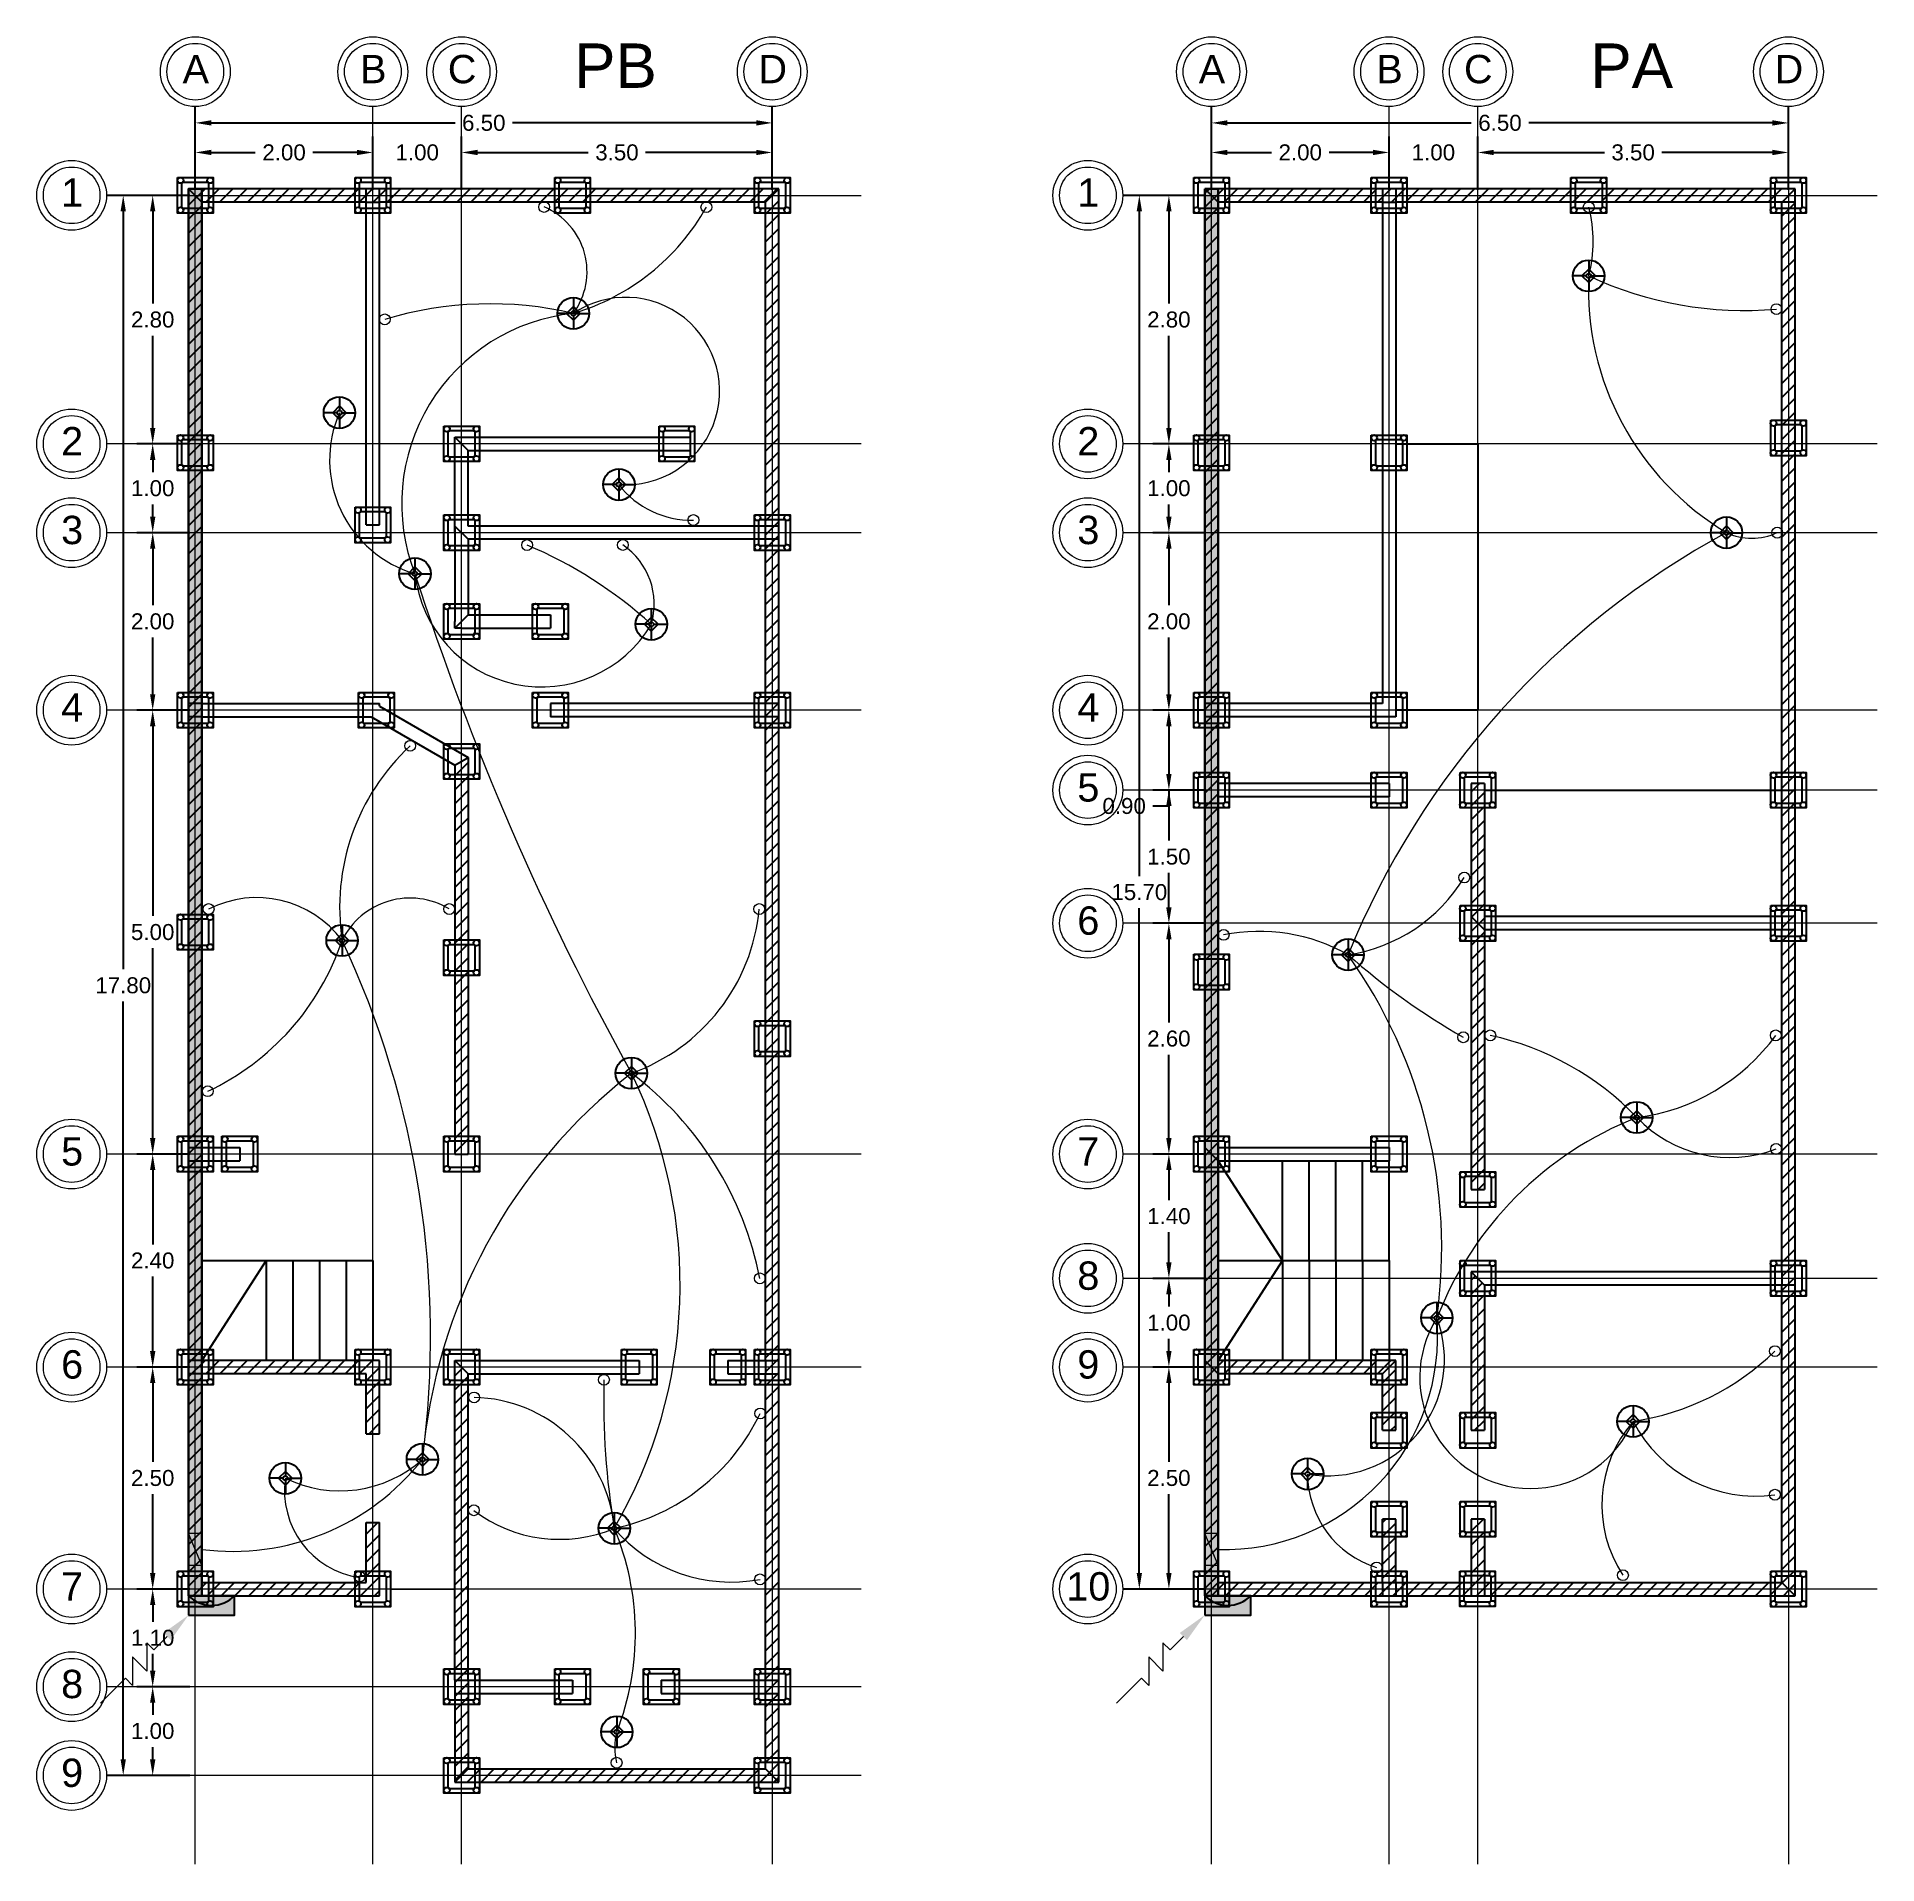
# Model space of a CAD drawing. Header units: metres. Extents: x 25 to 708562, y 11 to 4563236.
# Drawn here: x 51.36 to 72.09, y 64.02 to 84.6 of the extents above; entities that cross this region are included whole.
import ezdxf

# ---------------------------------------------------------------- set-up
doc = ezdxf.new("R2010")
doc.units = ezdxf.units.M
doc.header["$PDMODE"] = 35
doc.linetypes.add('ACAD_ISO04W100', pattern=[30, 24, -3, 0, -3])
for name, color, linetype, lineweight in [('Aux', 10, 'ACAD_ISO04W100', 18), ('Cotas', 100, 'Continuous', 15), ('Electrico', 5, 'Continuous', 15), ('Muros', 140, 'Continuous', 25)]:
    doc.layers.add(name, color=color, linetype=linetype, lineweight=lineweight)
for name, color, linetype in [('Kastillo', 30, 'Continuous'), ('lamparas', 40, 'Continuous'), ('Muros de Carga', 221, 'Continuous'), ('SIMBELEC', 7, 'Continuous')]:
    doc.layers.add(name, color=color, linetype=linetype)
doc.styles.get("Standard").update_dxf_attribs({"font": 'arial.ttf'})
doc.dimstyles.new('Muros', dxfattribs={"dimtxt": 0.18, "dimasz": 0.18, "dimexe": 0.18, "dimexo": 0.0625, "dimgap": 0.09, "dimtad": 0, "dimtih": 1, "dimtoh": 1, "dimzin": 0, "dimdsep": 46, "dimtxsty": 'Standard', "dimcen": 0.09, "dimadec": 0, "dimazin": 0, "dimtfac": 1, "dimtofl": 0, "dimtmove": 0, "dimatfit": 3, "dimfxl": 1, "dimtolj": 1, "dimtzin": 0, "dimarcsym": 0})
pattern_1 = [(45, (49.44582, 62.74074), (-0.07857724, 0.07857724), [])]

msp = doc.modelspace()

# ---------------------------------------------------------------- texts
at = {"layer": 'Aux', "char_height": 0.31926, "attachment_point": 1}
for s, insert in [('\\pxqc;{\\C1;A}', (52.951, 84.401)), ('\\pxqc;{\\C1;B}', (54.951, 84.401)), ('\\pxqc;{\\C1;C}', (55.951, 84.401)), ('\\pxqc;{\\C1;D}', (59.451, 84.401)), ('\\pxqc;{\\C1;A}', (64.399, 84.401)), ('\\pxqc;{\\C1;B}', (66.399, 84.401)), ('\\pxqc;{\\C1;C}', (67.399, 84.401)), ('\\pxqc;{\\C1;D}', (70.899, 84.401)), ('\\pxqc;{\\C1;1}', (51.558, 83.009)), ('\\pxqc;{\\C1;1}', (63.006, 83.009)), ('\\pxqc;{\\C1;2}', (51.558, 80.209)), ('\\pxqc;{\\C1;2}', (63.006, 80.209)), ('\\pxqc;{\\C1;3}', (51.558, 79.209)), ('\\pxqc;{\\C1;3}', (63.006, 79.209)), ('\\pxqc;{\\C1;4}', (51.558, 77.209)), ('\\pxqc;{\\C1;4}', (63.006, 77.209)), ('\\pxqc;{\\C1;5}', (63.006, 76.309)), ('\\pxqc;{\\C1;6}', (63.006, 74.809)), ('\\pxqc;{\\C1;5}', (51.558, 72.209)), ('\\pxqc;{\\C1;7}', (63.006, 72.209)), ('\\pxqc;{\\C1;8}', (63.006, 70.809)), ('\\pxqc;{\\C1;6}', (51.558, 69.809)), ('\\pxqc;{\\C1;9}', (63.006, 69.809)), ('\\pxqc;{\\C1;7}', (51.558, 67.309)), ('\\pxqc;{\\C1;10}', (63.006, 67.309)), ('\\pxqc;{\\C1;8}', (51.558, 66.209)), ('\\pxqc;{\\C1;9}', (51.558, 65.209))]:
    msp.add_mtext_dynamic_manual_height_columns(s, width=0.39907, gutter_width=9.977, heights=[0.401], dxfattribs=dict(at, insert=insert))
at = {"layer": 'Cotas', "char_height": 0.5, "attachment_point": 1}
for s, insert in [('\\pxqc;{\\C0;PB}', (54.629, 84.53)), ('\\pxqc;{\\C0;PA}', (66.077, 84.53))]:
    msp.add_mtext_dynamic_manual_height_columns(s, width=6.5, gutter_width=12.5, heights=[0], dxfattribs=dict(at, insert=insert))

# ---------------------------------------------------------------- blocks, each defined once
blk = doc.blocks.new('Lamp - Table')
at = {"linetype": 'Continuous'}
for p, q in [((-1, 0), (-7, 0)), ((0, 3), (-3, 0)), ((-3, 0), (0, -3)), ((0, 7), (0, 1)), ((3, 0), (0, 3)), ((0, -3), (3, 0)), ((1, 0), (7, 0)), ((0, -1), (0, -7))]:
    blk.add_line(p, q, dxfattribs=at)
for radius in [7, 1]:
    blk.add_circle((0, 0), radius, dxfattribs=at)
blk = doc.blocks.new('IESIM13')
at = {"layer": 'Electrico'}
blk.add_lwpolyline([(6.2, 0), (3.2, 0), (3.2, 1.6), (0, -1.6), (0, 1.6), (-3.2, -1.6), (-3.2, 0), (-8.82, 0)], dxfattribs=at)
blk.add_solid([(6.2, 0.8), (6.2, -0.8), (11, 0)], dxfattribs=at)
blk = doc.blocks.new('IESIM24')
h = blk.add_hatch(color=2)
h.dxf.hatch_style = 1
h.paths.add_polyline_path([(4.75, 2), (-4.75, 2, 0.4210526316)])
h.paths.add_polyline_path([(4.75, 2, -0.4210526316), (-4.75, 2), (-4.75, -2), (4.75, -2)])
at = {"layer": 'SIMBELEC', "color": 18, "true_color": 0x000000}
blk.add_lwpolyline([(-4.75, -2), (4.75, -2), (4.75, 2), (-4.75, 2)], close=True, dxfattribs=at)
blk.add_arc((0, 6.640625), 6.640625, 224.33269164, 315.66730836, dxfattribs=at)
blk = doc.blocks.new('IESIM23')
at = {"true_color": 0x000000}
h = blk.add_hatch(color=18, dxfattribs=at)
h.dxf.hatch_style = 1
h.paths.add_polyline_path([(4.75, 2), (-4.75, -2), (4.75, -2)])
h = blk.add_hatch(color=2)
h.dxf.hatch_style = 1
h.paths.add_polyline_path([(4.75, 2), (-4.75, 2), (-4.75, -2)])
at = {"layer": 'Electrico', "color": 18, "true_color": 0x000000}
blk.add_lwpolyline([(4.75, 2), (-4.75, 2), (-4.75, -2)], dxfattribs=at)
blk.add_lwpolyline([(4.75, -2), (4.75, 2), (-4.75, -2)], close=True, dxfattribs=at)
blk = doc.blocks.new('*D122')
at = {"layer": 'Cotas', "color": 0, "lineweight": -2, "transparency": 16777216}
for p, q in [((53.082, 82.819), (52.153, 82.819)), ((52.333, 82.639), (52.333, 74.101)), ((52.333, 65.199), (52.333, 73.738)), ((53.082, 65.019), (52.153, 65.019))]:
    blk.add_line(p, q, dxfattribs=at)
at = {"layer": 'Cotas', "color": 0, "transparency": 16777216}
for points in [[(52.303, 82.639), (52.363, 82.639), (52.333, 82.819)], [(52.303, 65.199), (52.363, 65.199), (52.333, 65.019)]]:
    blk.add_solid(points, dxfattribs=at)
at = {"layer": 'Defpoints', "color": 0, "transparency": 16777216}
for p in [(53.145, 82.819), (52.333, 65.019), (53.145, 65.019)]:
    blk.add_point(p, dxfattribs=at)
at = {"layer": 'Cotas', "color": 0, "transparency": 16777216, "insert": (52.333, 73.919), "char_height": 0.18, "attachment_point": 5}
blk.add_mtext('\\A1;17.80', dxfattribs=at)
blk = doc.blocks.new('*D123')
at = {"layer": 'Cotas', "color": 0, "lineweight": -2, "transparency": 16777216}
for p, q in [((53.082, 82.819), (52.485, 82.819)), ((52.665, 82.639), (52.665, 81.601)), ((52.665, 80.199), (52.665, 81.238)), ((53.082, 80.019), (52.485, 80.019))]:
    blk.add_line(p, q, dxfattribs=at)
at = {"layer": 'Cotas', "color": 0, "transparency": 16777216}
for points in [[(52.635, 82.639), (52.695, 82.639), (52.665, 82.819)], [(52.635, 80.199), (52.695, 80.199), (52.665, 80.019)]]:
    blk.add_solid(points, dxfattribs=at)
at = {"layer": 'Defpoints', "color": 0, "transparency": 16777216}
for p in [(52.665, 82.819), (53.145, 82.819), (53.145, 80.019)]:
    blk.add_point(p, dxfattribs=at)
at = {"layer": 'Cotas', "color": 0, "transparency": 16777216, "insert": (52.665, 81.419), "char_height": 0.18, "attachment_point": 5}
blk.add_mtext('\\A1;2.80', dxfattribs=at)
blk = doc.blocks.new('*D124')
at = {"layer": 'Cotas', "color": 0, "lineweight": -2, "transparency": 16777216}
for p, q in [((53.082, 80.019), (52.485, 80.019)), ((52.665, 79.839), (52.665, 79.701)), ((52.665, 79.199), (52.665, 79.338)), ((53.082, 79.019), (52.485, 79.019))]:
    blk.add_line(p, q, dxfattribs=at)
at = {"layer": 'Cotas', "color": 0, "transparency": 16777216}
for points in [[(52.635, 79.839), (52.695, 79.839), (52.665, 80.019)], [(52.635, 79.199), (52.695, 79.199), (52.665, 79.019)]]:
    blk.add_solid(points, dxfattribs=at)
at = {"layer": 'Defpoints', "color": 0, "transparency": 16777216}
for p in [(53.145, 80.019), (52.665, 79.019), (53.145, 79.019)]:
    blk.add_point(p, dxfattribs=at)
at = {"layer": 'Cotas', "color": 0, "transparency": 16777216, "insert": (52.665, 79.519), "char_height": 0.18, "attachment_point": 5}
blk.add_mtext('\\A1;1.00', dxfattribs=at)
blk = doc.blocks.new('*D125')
at = {"layer": 'Cotas', "color": 0, "lineweight": -2, "transparency": 16777216}
for p, q in [((53.082, 79.019), (52.485, 79.019)), ((52.665, 78.839), (52.665, 78.201)), ((52.665, 77.199), (52.665, 77.838)), ((53.082, 77.019), (52.485, 77.019))]:
    blk.add_line(p, q, dxfattribs=at)
at = {"layer": 'Cotas', "color": 0, "transparency": 16777216}
for points in [[(52.635, 78.839), (52.695, 78.839), (52.665, 79.019)], [(52.635, 77.199), (52.695, 77.199), (52.665, 77.019)]]:
    blk.add_solid(points, dxfattribs=at)
at = {"layer": 'Defpoints', "color": 0, "transparency": 16777216}
for p in [(53.145, 79.019), (52.665, 77.019), (53.145, 77.019)]:
    blk.add_point(p, dxfattribs=at)
at = {"layer": 'Cotas', "color": 0, "transparency": 16777216, "insert": (52.665, 78.019), "char_height": 0.18, "attachment_point": 5}
blk.add_mtext('\\A1;2.00', dxfattribs=at)
blk = doc.blocks.new('*D126')
at = {"layer": 'Cotas', "color": 0, "lineweight": -2, "transparency": 16777216}
for p, q in [((53.082, 77.019), (52.485, 77.019)), ((52.665, 76.839), (52.665, 74.701)), ((52.665, 72.199), (52.665, 74.338)), ((53.082, 72.019), (52.485, 72.019))]:
    blk.add_line(p, q, dxfattribs=at)
at = {"layer": 'Cotas', "color": 0, "transparency": 16777216}
for points in [[(52.635, 76.839), (52.695, 76.839), (52.665, 77.019)], [(52.635, 72.199), (52.695, 72.199), (52.665, 72.019)]]:
    blk.add_solid(points, dxfattribs=at)
at = {"layer": 'Defpoints', "color": 0, "transparency": 16777216}
for p in [(53.145, 77.019), (52.665, 72.019), (53.145, 72.019)]:
    blk.add_point(p, dxfattribs=at)
at = {"layer": 'Cotas', "color": 0, "transparency": 16777216, "insert": (52.665, 74.519), "char_height": 0.18, "attachment_point": 5}
blk.add_mtext('\\A1;5.00', dxfattribs=at)
blk = doc.blocks.new('*D127')
at = {"layer": 'Cotas', "color": 0, "lineweight": -2, "transparency": 16777216}
for p, q in [((53.082, 72.019), (52.485, 72.019)), ((52.665, 71.839), (52.665, 71.001)), ((52.665, 69.799), (52.665, 70.638)), ((53.082, 69.619), (52.485, 69.619))]:
    blk.add_line(p, q, dxfattribs=at)
at = {"layer": 'Cotas', "color": 0, "transparency": 16777216}
for points in [[(52.635, 71.839), (52.695, 71.839), (52.665, 72.019)], [(52.635, 69.799), (52.695, 69.799), (52.665, 69.619)]]:
    blk.add_solid(points, dxfattribs=at)
at = {"layer": 'Defpoints', "color": 0, "transparency": 16777216}
for p in [(53.145, 72.019), (52.665, 69.619), (53.145, 69.619)]:
    blk.add_point(p, dxfattribs=at)
at = {"layer": 'Cotas', "color": 0, "transparency": 16777216, "insert": (52.665, 70.819), "char_height": 0.18, "attachment_point": 5}
blk.add_mtext('\\A1;2.40', dxfattribs=at)
blk = doc.blocks.new('*D128')
at = {"layer": 'Cotas', "color": 0, "lineweight": -2, "transparency": 16777216}
for p, q in [((53.082, 69.619), (52.485, 69.619)), ((52.665, 69.439), (52.665, 68.551)), ((52.665, 67.299), (52.665, 68.188)), ((53.082, 67.119), (52.485, 67.119))]:
    blk.add_line(p, q, dxfattribs=at)
at = {"layer": 'Cotas', "color": 0, "transparency": 16777216}
for points in [[(52.635, 69.439), (52.695, 69.439), (52.665, 69.619)], [(52.635, 67.299), (52.695, 67.299), (52.665, 67.119)]]:
    blk.add_solid(points, dxfattribs=at)
at = {"layer": 'Defpoints', "color": 0, "transparency": 16777216}
for p in [(53.145, 69.619), (52.665, 67.119), (53.145, 67.119)]:
    blk.add_point(p, dxfattribs=at)
at = {"layer": 'Cotas', "color": 0, "transparency": 16777216, "insert": (52.665, 68.369), "char_height": 0.18, "attachment_point": 5}
blk.add_mtext('\\A1;2.50', dxfattribs=at)
blk = doc.blocks.new('*D129')
at = {"layer": 'Cotas', "color": 0, "lineweight": -2, "transparency": 16777216}
for p, q in [((53.082, 67.119), (52.485, 67.119)), ((52.665, 66.939), (52.665, 66.751)), ((52.665, 66.199), (52.665, 66.388)), ((53.082, 66.019), (52.485, 66.019))]:
    blk.add_line(p, q, dxfattribs=at)
at = {"layer": 'Cotas', "color": 0, "transparency": 16777216}
for points in [[(52.635, 66.939), (52.695, 66.939), (52.665, 67.119)], [(52.635, 66.199), (52.695, 66.199), (52.665, 66.019)]]:
    blk.add_solid(points, dxfattribs=at)
at = {"layer": 'Defpoints', "color": 0, "transparency": 16777216}
for p in [(52.665, 67.119), (53.145, 67.119), (53.145, 66.019)]:
    blk.add_point(p, dxfattribs=at)
at = {"layer": 'Cotas', "color": 0, "transparency": 16777216, "insert": (52.665, 66.569), "char_height": 0.18, "attachment_point": 5}
blk.add_mtext('\\A1;1.10', dxfattribs=at)
blk = doc.blocks.new('*D130')
at = {"layer": 'Cotas', "color": 0, "lineweight": -2, "transparency": 16777216}
for p, q in [((53.082, 66.019), (52.485, 66.019)), ((52.665, 65.839), (52.665, 65.701)), ((52.665, 65.199), (52.665, 65.338)), ((53.082, 65.019), (52.485, 65.019))]:
    blk.add_line(p, q, dxfattribs=at)
at = {"layer": 'Cotas', "color": 0, "transparency": 16777216}
for points in [[(52.635, 65.839), (52.695, 65.839), (52.665, 66.019)], [(52.635, 65.199), (52.695, 65.199), (52.665, 65.019)]]:
    blk.add_solid(points, dxfattribs=at)
at = {"layer": 'Defpoints', "color": 0, "transparency": 16777216}
for p in [(53.145, 66.019), (52.665, 65.019), (53.145, 65.019)]:
    blk.add_point(p, dxfattribs=at)
at = {"layer": 'Cotas', "color": 0, "transparency": 16777216, "insert": (52.665, 65.519), "char_height": 0.18, "attachment_point": 5}
blk.add_mtext('\\A1;1.00', dxfattribs=at)
blk = doc.blocks.new('*D121')
at = {"layer": 'Cotas', "color": 0, "lineweight": -2, "transparency": 16777216}
for p, q in [((53.145, 82.882), (53.145, 83.815)), ((59.645, 82.882), (59.645, 83.815)), ((53.325, 83.635), (56.071, 83.635)), ((59.465, 83.635), (56.719, 83.635))]:
    blk.add_line(p, q, dxfattribs=at)
at = {"layer": 'Cotas', "color": 0, "transparency": 16777216}
for points in [[(53.325, 83.665), (53.325, 83.605), (53.145, 83.635)], [(59.465, 83.665), (59.465, 83.605), (59.645, 83.635)]]:
    blk.add_solid(points, dxfattribs=at)
at = {"layer": 'Defpoints', "color": 0, "transparency": 16777216}
for p in [(53.145, 83.635), (53.145, 82.819), (59.645, 82.819)]:
    blk.add_point(p, dxfattribs=at)
at = {"layer": 'Cotas', "color": 0, "transparency": 16777216, "insert": (56.395, 83.635), "char_height": 0.18, "attachment_point": 5}
blk.add_mtext('\\A1;6.50', dxfattribs=at)
blk = doc.blocks.new('*D111')
at = {"layer": 'Cotas', "color": 0, "lineweight": -2, "transparency": 16777216}
for p, q in [((53.145, 82.882), (53.145, 83.482)), ((55.145, 82.882), (55.145, 83.482)), ((53.325, 83.302), (53.82, 83.302)), ((54.965, 83.302), (54.47, 83.302))]:
    blk.add_line(p, q, dxfattribs=at)
at = {"layer": 'Cotas', "color": 0, "transparency": 16777216}
for points in [[(53.325, 83.332), (53.325, 83.272), (53.145, 83.302)], [(54.965, 83.332), (54.965, 83.272), (55.145, 83.302)]]:
    blk.add_solid(points, dxfattribs=at)
at = {"layer": 'Defpoints', "color": 0, "transparency": 16777216}
for p in [(55.145, 83.302), (53.145, 82.819), (55.145, 82.819)]:
    blk.add_point(p, dxfattribs=at)
at = {"layer": 'Cotas', "color": 0, "transparency": 16777216, "insert": (54.145, 83.302), "char_height": 0.18, "attachment_point": 5}
blk.add_mtext('\\A1;2.00', dxfattribs=at)
blk = doc.blocks.new('*D131')
at = {"layer": 'Cotas', "color": 0, "lineweight": -2, "transparency": 16777216}
for p, q in [((55.145, 82.882), (55.145, 83.482)), ((56.145, 82.882), (56.145, 83.482)), ((54.965, 83.302), (54.785, 83.302)), ((56.325, 83.302), (56.505, 83.302))]:
    blk.add_line(p, q, dxfattribs=at)
at = {"layer": 'Cotas', "color": 0, "transparency": 16777216}
for points in [[(54.965, 83.332), (54.965, 83.272), (55.145, 83.302)], [(56.325, 83.332), (56.325, 83.272), (56.145, 83.302)]]:
    blk.add_solid(points, dxfattribs=at)
at = {"layer": 'Defpoints', "color": 0, "transparency": 16777216}
for p in [(56.145, 83.302), (55.145, 82.819), (56.145, 82.819)]:
    blk.add_point(p, dxfattribs=at)
at = {"layer": 'Cotas', "color": 0, "transparency": 16777216, "insert": (55.645, 83.302), "char_height": 0.18, "attachment_point": 5}
blk.add_mtext('\\A1;1.00', dxfattribs=at)
blk = doc.blocks.new('*D132')
at = {"layer": 'Cotas', "color": 0, "lineweight": -2, "transparency": 16777216}
for p, q in [((56.145, 82.882), (56.145, 83.482)), ((59.645, 82.882), (59.645, 83.482)), ((56.325, 83.302), (57.571, 83.302)), ((59.465, 83.302), (58.218, 83.302))]:
    blk.add_line(p, q, dxfattribs=at)
at = {"layer": 'Cotas', "color": 0, "transparency": 16777216}
for points in [[(56.325, 83.332), (56.325, 83.272), (56.145, 83.302)], [(59.465, 83.332), (59.465, 83.272), (59.645, 83.302)]]:
    blk.add_solid(points, dxfattribs=at)
at = {"layer": 'Defpoints', "color": 0, "transparency": 16777216}
for p in [(59.645, 83.302), (56.145, 82.819), (59.645, 82.819)]:
    blk.add_point(p, dxfattribs=at)
at = {"layer": 'Cotas', "color": 0, "transparency": 16777216, "insert": (57.895, 83.302), "char_height": 0.18, "attachment_point": 5}
blk.add_mtext('\\A1;3.50', dxfattribs=at)
blk = doc.blocks.new('*D112')
at = {"layer": 'Cotas', "color": 0, "lineweight": -2, "transparency": 16777216}
for p, q in [((64.53, 82.819), (63.6, 82.819)), ((63.78, 82.639), (63.78, 75.151)), ((63.78, 67.299), (63.78, 74.788)), ((64.53, 67.119), (63.6, 67.119))]:
    blk.add_line(p, q, dxfattribs=at)
at = {"layer": 'Cotas', "color": 0, "transparency": 16777216}
for points in [[(63.75, 82.639), (63.81, 82.639), (63.78, 82.819)], [(63.75, 67.299), (63.81, 67.299), (63.78, 67.119)]]:
    blk.add_solid(points, dxfattribs=at)
at = {"layer": 'Defpoints', "color": 0, "transparency": 16777216}
for p in [(64.593, 82.819), (63.78, 67.119), (64.593, 67.119)]:
    blk.add_point(p, dxfattribs=at)
at = {"layer": 'Cotas', "color": 0, "transparency": 16777216, "insert": (63.78, 74.969), "char_height": 0.18, "attachment_point": 5}
blk.add_mtext('\\A1;15.70', dxfattribs=at)
blk = doc.blocks.new('*D113')
at = {"layer": 'Cotas', "color": 0, "lineweight": -2, "transparency": 16777216}
for p, q in [((64.53, 82.819), (63.933, 82.819)), ((64.113, 82.639), (64.113, 81.601)), ((64.113, 80.199), (64.113, 81.238)), ((64.53, 80.019), (63.933, 80.019))]:
    blk.add_line(p, q, dxfattribs=at)
at = {"layer": 'Cotas', "color": 0, "transparency": 16777216}
for points in [[(64.083, 82.639), (64.143, 82.639), (64.113, 82.819)], [(64.083, 80.199), (64.143, 80.199), (64.113, 80.019)]]:
    blk.add_solid(points, dxfattribs=at)
at = {"layer": 'Defpoints', "color": 0, "transparency": 16777216}
for p in [(64.113, 82.819), (64.593, 82.819), (64.593, 80.019)]:
    blk.add_point(p, dxfattribs=at)
at = {"layer": 'Cotas', "color": 0, "transparency": 16777216, "insert": (64.113, 81.419), "char_height": 0.18, "attachment_point": 5}
blk.add_mtext('\\A1;2.80', dxfattribs=at)
blk = doc.blocks.new('*D114')
at = {"layer": 'Cotas', "color": 0, "lineweight": -2, "transparency": 16777216}
for p, q in [((64.53, 80.019), (63.933, 80.019)), ((64.113, 79.839), (64.113, 79.701)), ((64.113, 79.199), (64.113, 79.338)), ((64.53, 79.019), (63.933, 79.019))]:
    blk.add_line(p, q, dxfattribs=at)
at = {"layer": 'Cotas', "color": 0, "transparency": 16777216}
for points in [[(64.083, 79.839), (64.143, 79.839), (64.113, 80.019)], [(64.083, 79.199), (64.143, 79.199), (64.113, 79.019)]]:
    blk.add_solid(points, dxfattribs=at)
at = {"layer": 'Defpoints', "color": 0, "transparency": 16777216}
for p in [(64.593, 80.019), (64.113, 79.019), (64.593, 79.019)]:
    blk.add_point(p, dxfattribs=at)
at = {"layer": 'Cotas', "color": 0, "transparency": 16777216, "insert": (64.113, 79.519), "char_height": 0.18, "attachment_point": 5}
blk.add_mtext('\\A1;1.00', dxfattribs=at)
blk = doc.blocks.new('*D115')
at = {"layer": 'Cotas', "color": 0, "lineweight": -2, "transparency": 16777216}
for p, q in [((64.53, 79.019), (63.933, 79.019)), ((64.113, 78.839), (64.113, 78.201)), ((64.113, 77.199), (64.113, 77.838)), ((64.53, 77.019), (63.933, 77.019))]:
    blk.add_line(p, q, dxfattribs=at)
at = {"layer": 'Cotas', "color": 0, "transparency": 16777216}
for points in [[(64.083, 78.839), (64.143, 78.839), (64.113, 79.019)], [(64.083, 77.199), (64.143, 77.199), (64.113, 77.019)]]:
    blk.add_solid(points, dxfattribs=at)
at = {"layer": 'Defpoints', "color": 0, "transparency": 16777216}
for p in [(64.593, 79.019), (64.113, 77.019), (64.593, 77.019)]:
    blk.add_point(p, dxfattribs=at)
at = {"layer": 'Cotas', "color": 0, "transparency": 16777216, "insert": (64.113, 78.019), "char_height": 0.18, "attachment_point": 5}
blk.add_mtext('\\A1;2.00', dxfattribs=at)
blk = doc.blocks.new('*D116')
at = {"layer": 'Cotas', "color": 0, "lineweight": -2, "transparency": 16777216}
for p, q in [((64.53, 69.619), (63.933, 69.619)), ((64.113, 69.439), (64.113, 68.551)), ((64.113, 67.299), (64.113, 68.188)), ((64.53, 67.119), (63.933, 67.119))]:
    blk.add_line(p, q, dxfattribs=at)
at = {"layer": 'Cotas', "color": 0, "transparency": 16777216}
for points in [[(64.083, 69.439), (64.143, 69.439), (64.113, 69.619)], [(64.083, 67.299), (64.143, 67.299), (64.113, 67.119)]]:
    blk.add_solid(points, dxfattribs=at)
at = {"layer": 'Defpoints', "color": 0, "transparency": 16777216}
for p in [(64.593, 69.619), (64.113, 67.119), (64.593, 67.119)]:
    blk.add_point(p, dxfattribs=at)
at = {"layer": 'Cotas', "color": 0, "transparency": 16777216, "insert": (64.113, 68.369), "char_height": 0.18, "attachment_point": 5}
blk.add_mtext('\\A1;2.50', dxfattribs=at)
blk = doc.blocks.new('*D117')
at = {"layer": 'Cotas', "color": 0, "lineweight": -2, "transparency": 16777216}
for p, q in [((64.593, 82.882), (64.593, 83.815)), ((71.093, 82.882), (71.093, 83.815)), ((64.773, 83.635), (67.519, 83.635)), ((70.913, 83.635), (68.167, 83.635))]:
    blk.add_line(p, q, dxfattribs=at)
at = {"layer": 'Cotas', "color": 0, "transparency": 16777216}
for points in [[(64.773, 83.665), (64.773, 83.605), (64.593, 83.635)], [(70.913, 83.665), (70.913, 83.605), (71.093, 83.635)]]:
    blk.add_solid(points, dxfattribs=at)
at = {"layer": 'Defpoints', "color": 0, "transparency": 16777216}
for p in [(64.593, 83.635), (64.593, 82.819), (71.093, 82.819)]:
    blk.add_point(p, dxfattribs=at)
at = {"layer": 'Cotas', "color": 0, "transparency": 16777216, "insert": (67.843, 83.635), "char_height": 0.18, "attachment_point": 5}
blk.add_mtext('\\A1;6.50', dxfattribs=at)
blk = doc.blocks.new('*D118')
at = {"layer": 'Cotas', "color": 0, "lineweight": -2, "transparency": 16777216}
for p, q in [((64.593, 82.882), (64.593, 83.482)), ((66.593, 82.882), (66.593, 83.482)), ((64.773, 83.302), (65.268, 83.302)), ((66.413, 83.302), (65.918, 83.302))]:
    blk.add_line(p, q, dxfattribs=at)
at = {"layer": 'Cotas', "color": 0, "transparency": 16777216}
for points in [[(64.773, 83.332), (64.773, 83.272), (64.593, 83.302)], [(66.413, 83.332), (66.413, 83.272), (66.593, 83.302)]]:
    blk.add_solid(points, dxfattribs=at)
at = {"layer": 'Defpoints', "color": 0, "transparency": 16777216}
for p in [(66.593, 83.302), (64.593, 82.819), (66.593, 82.819)]:
    blk.add_point(p, dxfattribs=at)
at = {"layer": 'Cotas', "color": 0, "transparency": 16777216, "insert": (65.593, 83.302), "char_height": 0.18, "attachment_point": 5}
blk.add_mtext('\\A1;2.00', dxfattribs=at)
blk = doc.blocks.new('*D119')
at = {"layer": 'Cotas', "color": 0, "lineweight": -2, "transparency": 16777216}
for p, q in [((66.593, 82.882), (66.593, 83.482)), ((67.593, 82.882), (67.593, 83.482)), ((66.413, 83.302), (66.233, 83.302)), ((67.773, 83.302), (67.953, 83.302))]:
    blk.add_line(p, q, dxfattribs=at)
at = {"layer": 'Cotas', "color": 0, "transparency": 16777216}
for points in [[(66.413, 83.332), (66.413, 83.272), (66.593, 83.302)], [(67.773, 83.332), (67.773, 83.272), (67.593, 83.302)]]:
    blk.add_solid(points, dxfattribs=at)
at = {"layer": 'Defpoints', "color": 0, "transparency": 16777216}
for p in [(67.593, 83.302), (66.593, 82.819), (67.593, 82.819)]:
    blk.add_point(p, dxfattribs=at)
at = {"layer": 'Cotas', "color": 0, "transparency": 16777216, "insert": (67.093, 83.302), "char_height": 0.18, "attachment_point": 5}
blk.add_mtext('\\A1;1.00', dxfattribs=at)
blk = doc.blocks.new('*D120')
at = {"layer": 'Cotas', "color": 0, "lineweight": -2, "transparency": 16777216}
for p, q in [((67.593, 82.882), (67.593, 83.482)), ((71.093, 82.882), (71.093, 83.482)), ((67.773, 83.302), (69.019, 83.302)), ((70.913, 83.302), (69.666, 83.302))]:
    blk.add_line(p, q, dxfattribs=at)
at = {"layer": 'Cotas', "color": 0, "transparency": 16777216}
for points in [[(67.773, 83.332), (67.773, 83.272), (67.593, 83.302)], [(70.913, 83.332), (70.913, 83.272), (71.093, 83.302)]]:
    blk.add_solid(points, dxfattribs=at)
at = {"layer": 'Defpoints', "color": 0, "transparency": 16777216}
for p in [(71.093, 83.302), (67.593, 82.819), (71.093, 82.819)]:
    blk.add_point(p, dxfattribs=at)
at = {"layer": 'Cotas', "color": 0, "transparency": 16777216, "insert": (69.343, 83.302), "char_height": 0.18, "attachment_point": 5}
blk.add_mtext('\\A1;3.50', dxfattribs=at)
blk = doc.blocks.new('*D133')
at = {"layer": 'Cotas', "color": 0, "lineweight": -2, "transparency": 16777216}
for p, q in [((64.53, 77.019), (63.933, 77.019)), ((64.113, 76.839), (64.113, 76.299)), ((64.53, 76.119), (63.933, 76.119)), ((64.113, 76.119), (64.113, 75.939)), ((64.113, 75.939), (63.933, 75.939))]:
    blk.add_line(p, q, dxfattribs=at)
at = {"layer": 'Cotas', "color": 0, "transparency": 16777216}
for points in [[(64.083, 76.839), (64.143, 76.839), (64.113, 77.019)], [(64.083, 76.299), (64.143, 76.299), (64.113, 76.119)]]:
    blk.add_solid(points, dxfattribs=at)
at = {"layer": 'Defpoints', "color": 0, "transparency": 16777216}
for p in [(64.593, 77.019), (64.113, 76.119), (64.593, 76.119)]:
    blk.add_point(p, dxfattribs=at)
at = {"layer": 'Cotas', "color": 0, "transparency": 16777216, "insert": (63.609, 75.939), "char_height": 0.18, "attachment_point": 5}
blk.add_mtext('\\A1;0.90', dxfattribs=at)
blk = doc.blocks.new('*D134')
at = {"layer": 'Cotas', "color": 0, "lineweight": -2, "transparency": 16777216}
for p, q in [((64.53, 76.119), (63.933, 76.119)), ((64.113, 75.939), (64.113, 75.551)), ((64.113, 74.799), (64.113, 75.188)), ((64.53, 74.619), (63.933, 74.619))]:
    blk.add_line(p, q, dxfattribs=at)
at = {"layer": 'Cotas', "color": 0, "transparency": 16777216}
for points in [[(64.083, 75.939), (64.143, 75.939), (64.113, 76.119)], [(64.083, 74.799), (64.143, 74.799), (64.113, 74.619)]]:
    blk.add_solid(points, dxfattribs=at)
at = {"layer": 'Defpoints', "color": 0, "transparency": 16777216}
for p in [(64.593, 76.119), (64.113, 74.619), (64.593, 74.619)]:
    blk.add_point(p, dxfattribs=at)
at = {"layer": 'Cotas', "color": 0, "transparency": 16777216, "insert": (64.113, 75.369), "char_height": 0.18, "attachment_point": 5}
blk.add_mtext('\\A1;1.50', dxfattribs=at)
blk = doc.blocks.new('*D135')
at = {"layer": 'Cotas', "color": 0, "lineweight": -2, "transparency": 16777216}
for p, q in [((64.53, 74.619), (63.933, 74.619)), ((64.113, 74.439), (64.113, 73.501)), ((64.113, 72.199), (64.113, 73.138)), ((64.53, 72.019), (63.933, 72.019))]:
    blk.add_line(p, q, dxfattribs=at)
at = {"layer": 'Cotas', "color": 0, "transparency": 16777216}
for points in [[(64.083, 74.439), (64.143, 74.439), (64.113, 74.619)], [(64.083, 72.199), (64.143, 72.199), (64.113, 72.019)]]:
    blk.add_solid(points, dxfattribs=at)
at = {"layer": 'Defpoints', "color": 0, "transparency": 16777216}
for p in [(64.593, 74.619), (64.113, 72.019), (64.593, 72.019)]:
    blk.add_point(p, dxfattribs=at)
at = {"layer": 'Cotas', "color": 0, "transparency": 16777216, "insert": (64.113, 73.319), "char_height": 0.18, "attachment_point": 5}
blk.add_mtext('\\A1;2.60', dxfattribs=at)
blk = doc.blocks.new('*D136')
at = {"layer": 'Cotas', "color": 0, "lineweight": -2, "transparency": 16777216}
for p, q in [((64.53, 72.019), (63.933, 72.019)), ((64.113, 71.839), (64.113, 71.501)), ((64.113, 70.799), (64.113, 71.138)), ((64.53, 70.619), (63.933, 70.619))]:
    blk.add_line(p, q, dxfattribs=at)
at = {"layer": 'Cotas', "color": 0, "transparency": 16777216}
for points in [[(64.083, 71.839), (64.143, 71.839), (64.113, 72.019)], [(64.083, 70.799), (64.143, 70.799), (64.113, 70.619)]]:
    blk.add_solid(points, dxfattribs=at)
at = {"layer": 'Defpoints', "color": 0, "transparency": 16777216}
for p in [(64.593, 72.019), (64.113, 70.619), (64.593, 70.619)]:
    blk.add_point(p, dxfattribs=at)
at = {"layer": 'Cotas', "color": 0, "transparency": 16777216, "insert": (64.113, 71.319), "char_height": 0.18, "attachment_point": 5}
blk.add_mtext('\\A1;1.40', dxfattribs=at)
blk = doc.blocks.new('*D137')
at = {"layer": 'Cotas', "color": 0, "lineweight": -2, "transparency": 16777216}
for p, q in [((64.53, 70.619), (63.933, 70.619)), ((64.113, 70.439), (64.113, 70.301)), ((64.113, 69.799), (64.113, 69.938)), ((64.53, 69.619), (63.933, 69.619))]:
    blk.add_line(p, q, dxfattribs=at)
at = {"layer": 'Cotas', "color": 0, "transparency": 16777216}
for points in [[(64.083, 70.439), (64.143, 70.439), (64.113, 70.619)], [(64.083, 69.799), (64.143, 69.799), (64.113, 69.619)]]:
    blk.add_solid(points, dxfattribs=at)
at = {"layer": 'Defpoints', "color": 0, "transparency": 16777216}
for p in [(64.593, 70.619), (64.113, 69.619), (64.593, 69.619)]:
    blk.add_point(p, dxfattribs=at)
at = {"layer": 'Cotas', "color": 0, "transparency": 16777216, "insert": (64.113, 70.119), "char_height": 0.18, "attachment_point": 5}
blk.add_mtext('\\A1;1.00', dxfattribs=at)

# ---------------------------------------------------------------- dimensions: what is measured, and where the dimension line sits
at = {"layer": 'Cotas'}
for base, p1, p2, picture, middle in [((53.145, 83.635), (59.645, 82.819), (53.145, 82.819), '*D121', (56.395, 83.635)), ((64.593, 83.635), (71.093, 82.819), (64.593, 82.819), '*D117', (67.843, 83.635)), ((55.145, 83.302), (53.145, 82.819), (55.145, 82.819), '*D111', (54.145, 83.302)), ((56.145, 83.302), (55.145, 82.819), (56.145, 82.819), '*D131', (55.645, 83.302)), ((59.645, 83.302), (56.145, 82.819), (59.645, 82.819), '*D132', (57.895, 83.302)), ((66.593, 83.302), (64.593, 82.819), (66.593, 82.819), '*D118', (65.593, 83.302)), ((67.593, 83.302), (66.593, 82.819), (67.593, 82.819), '*D119', (67.093, 83.302)), ((71.093, 83.302), (67.593, 82.819), (71.093, 82.819), '*D120', (69.343, 83.302))]:
    dim = msp.add_linear_dim(base=base, p1=p1, p2=p2, dimstyle='Muros', dxfattribs=at)
    dim.commit()
    dim.dimension.update_dxf_attribs({"geometry": picture, "text_midpoint": middle})
for base, p1, p2, picture, middle in [((52.333, 65.019), (53.145, 82.819), (53.145, 65.019), '*D122', (52.333, 73.919)), ((52.665, 82.819), (53.145, 80.019), (53.145, 82.819), '*D123', (52.665, 81.419)), ((63.78, 67.119), (64.593, 82.819), (64.593, 67.119), '*D112', (63.78, 74.969)), ((64.113, 82.819), (64.593, 80.019), (64.593, 82.819), '*D113', (64.113, 81.419)), ((52.665, 79.019), (53.145, 80.019), (53.145, 79.019), '*D124', (52.665, 79.519)), ((64.113, 79.019), (64.593, 80.019), (64.593, 79.019), '*D114', (64.113, 79.519)), ((52.665, 77.019), (53.145, 79.019), (53.145, 77.019), '*D125', (52.665, 78.019)), ((64.113, 77.019), (64.593, 79.019), (64.593, 77.019), '*D115', (64.113, 78.019)), ((52.665, 72.019), (53.145, 77.019), (53.145, 72.019), '*D126', (52.665, 74.519)), ((64.113, 76.119), (64.593, 77.019), (64.593, 76.119), '*D133', (63.609, 75.939)), ((64.113, 74.619), (64.593, 76.119), (64.593, 74.619), '*D134', (64.113, 75.369)), ((64.113, 72.019), (64.593, 74.619), (64.593, 72.019), '*D135', (64.113, 73.319)), ((52.665, 69.619), (53.145, 72.019), (53.145, 69.619), '*D127', (52.665, 70.819)), ((64.113, 70.619), (64.593, 72.019), (64.593, 70.619), '*D136', (64.113, 71.319)), ((64.113, 69.619), (64.593, 70.619), (64.593, 69.619), '*D137', (64.113, 70.119)), ((52.665, 67.119), (53.145, 69.619), (53.145, 67.119), '*D128', (52.665, 68.369)), ((64.113, 67.119), (64.593, 69.619), (64.593, 67.119), '*D116', (64.113, 68.369)), ((52.665, 67.119), (53.145, 66.019), (53.145, 67.119), '*D129', (52.665, 66.569)), ((52.665, 65.019), (53.145, 66.019), (53.145, 65.019), '*D130', (52.665, 65.519))]:
    dim = msp.add_linear_dim(base=base, p1=p1, p2=p2, angle=90, dimstyle='Muros', dxfattribs=at)
    dim.commit()
    dim.dimension.update_dxf_attribs({"geometry": picture, "text_midpoint": middle})

# ---------------------------------------------------------------- hatches: boundary and pattern name
at = {"layer": 'Aux'}
h = msp.add_hatch(color=256, dxfattribs=at)
h.dxf.hatch_style = 1
h.paths.add_polyline_path([(64.593, 82.894), (64.518, 82.894), (64.518, 80.119), (64.593, 80.119)])
h.paths.add_polyline_path([(64.668, 82.894), (64.593, 82.894), (64.593, 80.119), (64.668, 80.119)])
h.paths.add_polyline_path([(64.668, 79.719), (64.593, 79.719), (64.593, 79.019), (64.668, 79.019)])
h.paths.add_polyline_path([(64.593, 79.719), (64.518, 79.719), (64.518, 79.019), (64.593, 79.019)])
h.paths.add_polyline_path([(64.668, 80.019), (64.593, 80.019), (64.593, 79.769), (64.668, 79.769)])
h.paths.add_polyline_path([(64.593, 80.019), (64.518, 80.019), (64.518, 79.769), (64.593, 79.769)])
h.paths.add_polyline_path([(64.668, 80.069), (64.593, 80.069), (64.593, 80.019), (64.668, 80.019)])
h.paths.add_polyline_path([(64.668, 80.119), (64.593, 80.119), (64.593, 80.069), (64.668, 80.069)])
h.paths.add_polyline_path([(64.593, 80.119), (64.518, 80.119), (64.518, 80.069), (64.593, 80.069)])
h.paths.add_polyline_path([(64.593, 80.069), (64.518, 80.069), (64.518, 80.019), (64.593, 80.019)])
h.paths.add_polyline_path([(64.593, 79.769), (64.518, 79.769), (64.518, 79.719), (64.593, 79.719)])
h.paths.add_polyline_path([(64.668, 79.769), (64.593, 79.769), (64.593, 79.719), (64.668, 79.719)])
h.paths.add_polyline_path([(64.593, 79.019), (64.518, 79.019), (64.518, 77.219), (64.593, 77.219)])
h.paths.add_polyline_path([(64.668, 79.019), (64.593, 79.019), (64.593, 77.219), (64.668, 77.219)])
h.paths.add_polyline_path([(64.593, 77.219), (64.518, 77.219), (64.518, 77.169), (64.593, 77.169)])
h.paths.add_polyline_path([(64.668, 77.219), (64.593, 77.219), (64.593, 77.169), (64.668, 77.169)])
h.paths.add_polyline_path([(64.668, 77.169), (64.593, 77.169), (64.593, 77.094), (64.668, 77.094)])
h.paths.add_polyline_path([(64.593, 77.169), (64.518, 77.169), (64.518, 77.094), (64.593, 77.094)])
h.paths.add_polyline_path([(64.593, 77.094), (64.518, 77.094), (64.518, 77.019), (64.593, 77.019)])
h.paths.add_polyline_path([(64.668, 77.094), (64.593, 77.094), (64.593, 77.019), (64.668, 77.019)])
h.paths.add_polyline_path([(64.668, 77.019), (64.593, 77.019), (64.593, 76.944), (64.668, 76.944)])
h.paths.add_polyline_path([(64.593, 77.019), (64.518, 77.019), (64.518, 76.944), (64.593, 76.944)])
h.paths.add_polyline_path([(64.593, 76.944), (64.518, 76.944), (64.518, 76.869), (64.593, 76.869)])
h.paths.add_polyline_path([(64.668, 76.944), (64.593, 76.944), (64.593, 76.869), (64.668, 76.869)])
h.paths.add_polyline_path([(64.668, 76.869), (64.593, 76.869), (64.593, 76.819), (64.668, 76.819)])
h.paths.add_polyline_path([(64.593, 76.869), (64.518, 76.869), (64.518, 76.819), (64.593, 76.819)])
h.paths.add_polyline_path([(64.668, 76.819), (64.593, 76.819), (64.593, 76.319), (64.668, 76.319)])
h.paths.add_polyline_path([(64.593, 76.819), (64.518, 76.819), (64.518, 76.319), (64.593, 76.319)])
h.paths.add_polyline_path([(64.668, 76.319), (64.593, 76.319), (64.593, 76.269), (64.668, 76.269)])
h.paths.add_polyline_path([(64.593, 76.319), (64.518, 76.319), (64.518, 76.269), (64.593, 76.269)])
h.paths.add_polyline_path([(64.593, 76.269), (64.518, 76.269), (64.518, 76.119), (64.593, 76.119)])
h.paths.add_polyline_path([(64.668, 76.269), (64.593, 76.269), (64.593, 76.119), (64.668, 76.119)])
h.paths.add_polyline_path([(64.668, 76.119), (64.593, 76.119), (64.593, 75.969), (64.668, 75.969)])
h.paths.add_polyline_path([(64.593, 76.119), (64.518, 76.119), (64.518, 75.969), (64.593, 75.969)])
h.paths.add_polyline_path([(64.668, 75.919), (64.593, 75.919), (64.593, 67.044), (64.668, 67.044)])
h.paths.add_polyline_path([(64.593, 75.919), (64.518, 75.919), (64.518, 67.044), (64.593, 67.044)])
h.paths.add_polyline_path([(64.668, 75.969), (64.593, 75.969), (64.593, 75.919), (64.668, 75.919)])
h.paths.add_polyline_path([(64.593, 75.969), (64.518, 75.969), (64.518, 75.919), (64.593, 75.919)])
at = {"layer": 'Electrico'}
h = msp.add_hatch(color=1, dxfattribs=at)
h.dxf.hatch_style = 1
h.paths.add_polyline_path([(53.07, 82.894), (53.07, 67.044), (53.22, 67.044), (53.22, 82.894)])
at = {"layer": 'Muros de Carga'}
h = msp.add_hatch(dxfattribs=at)
h.set_pattern_fill('ANSI31', color=256, scale=0.035)
h.set_pattern_definition(pattern_1)
h.paths.add_polyline_path([(55.07, 82.894), (53.07, 82.894), (53.22, 82.744), (55.07, 82.744)])
h.paths.add_polyline_path([(55.22, 82.894), (55.07, 82.894), (55.07, 82.744), (55.22, 82.744)])
h.paths.add_polyline_path([(59.72, 82.894), (55.22, 82.894), (55.22, 82.744), (59.57, 82.744)])
h.paths.add_polyline_path([(59.72, 82.894), (59.57, 82.744), (59.57, 79.094), (59.72, 79.094)])
h.paths.add_polyline_path([(59.72, 79.094), (59.57, 79.094), (59.57, 78.944), (59.72, 78.944)])
h.paths.add_polyline_path([(59.72, 78.944), (59.57, 78.944), (59.57, 77.094), (59.72, 77.094)])
h.paths.add_polyline_path([(59.72, 76.944), (59.57, 76.944), (59.57, 69.694), (59.72, 69.694)])
h.paths.add_polyline_path([(59.72, 77.094), (59.57, 77.094), (59.57, 76.944), (59.72, 76.944)])
h.paths.add_polyline_path([(59.72, 69.694), (59.57, 69.694), (59.57, 69.544), (59.72, 69.544)])
h.paths.add_polyline_path([(59.72, 69.544), (59.57, 69.544), (59.57, 66.094), (59.72, 66.094)])
h.paths.add_polyline_path([(59.72, 66.094), (59.57, 66.094), (59.57, 65.944), (59.72, 65.944)])
h.paths.add_polyline_path([(59.72, 65.944), (59.57, 65.944), (59.57, 65.094), (59.72, 64.944)])
h.paths.add_polyline_path([(59.57, 65.094), (56.22, 65.094), (56.07, 64.944), (59.72, 64.944)])
h.paths.add_polyline_path([(56.22, 69.544), (56.07, 69.694), (56.07, 66.094), (56.22, 66.094)])
h.paths.add_polyline_path([(56.22, 65.944), (56.07, 65.944), (56.07, 64.944), (56.22, 65.094)])
h.paths.add_polyline_path([(56.22, 66.094), (56.07, 66.094), (56.07, 65.944), (56.22, 65.944)])
h.paths.add_polyline_path([(55.22, 69.694), (53.22, 69.694), (53.22, 69.544), (55.07, 69.544), (55.07, 68.869), (55.22, 68.869)])
h.paths.add_polyline_path([(55.22, 67.869), (55.07, 67.869), (55.07, 67.194), (53.22, 67.194), (53.22, 69.544), (53.07, 69.544), (53.07, 67.044), (55.22, 67.044)])
h.paths.add_polyline_path([(53.22, 69.694), (53.07, 69.694), (53.07, 69.544), (53.22, 69.544)])
h.paths.add_polyline_path([(53.22, 71.944), (53.07, 71.944), (53.07, 69.694), (53.22, 69.694)])
h.paths.add_polyline_path([(53.22, 72.094), (53.07, 72.094), (53.07, 71.944), (53.22, 71.944)])
h.paths.add_polyline_path([(53.22, 76.944), (53.07, 76.944), (53.07, 72.094), (53.22, 72.094)])
h.paths.add_polyline_path([(53.22, 77.094), (53.07, 77.094), (53.07, 76.944), (53.22, 76.944)])
h.paths.add_polyline_path([(53.22, 82.744), (53.07, 82.894), (53.07, 77.094), (53.22, 77.094)])
h = msp.add_hatch(dxfattribs=at)
h.set_pattern_fill('ANSI31', color=256, scale=0.035)
h.set_pattern_definition(pattern_1)
h.paths.add_polyline_path([(71.168, 82.894), (66.668, 82.894), (66.668, 82.744), (71.168, 82.744)])
h.paths.add_polyline_path([(66.668, 82.894), (66.518, 82.894), (66.518, 82.744), (66.668, 82.744)])
h.paths.add_polyline_path([(66.518, 82.894), (64.518, 82.894), (64.668, 82.744), (66.518, 82.744)])
h.paths.add_polyline_path([(64.668, 82.744), (64.518, 82.894), (64.518, 77.094), (64.668, 77.094)])
h.paths.add_polyline_path([(64.668, 71.944), (64.668, 72.094), (64.668, 76.044), (64.668, 76.194), (64.668, 76.944), (64.518, 76.944), (64.518, 67.044), (64.668, 67.194), (64.668, 69.544), (64.668, 69.694)])
h.paths.add_polyline_path([(64.668, 77.094), (64.518, 77.094), (64.518, 76.944), (64.668, 76.944)])
h = msp.add_hatch(dxfattribs=at)
h.set_pattern_fill('ANSI31', color=256, scale=0.035)
h.set_pattern_definition(pattern_1)
h.paths.add_polyline_path([(71.168, 82.744), (71.018, 82.744), (71.018, 76.119), (71.168, 76.119)])
h.paths.add_polyline_path([(71.168, 76.119), (71.018, 76.119), (71.018, 76.044), (71.018, 74.694), (71.168, 74.694)])
h.paths.add_polyline_path([(71.168, 74.694), (71.018, 74.694), (71.018, 74.544), (71.168, 74.544)])
h.paths.add_polyline_path([(71.168, 74.544), (71.018, 74.544), (71.018, 70.694), (71.168, 70.694)])
h.paths.add_polyline_path([(71.168, 70.544), (71.018, 70.544), (71.018, 67.194), (71.168, 67.044)])
h.paths.add_polyline_path([(71.168, 70.694), (71.018, 70.694), (71.018, 70.544), (71.168, 70.544)])
h = msp.add_hatch(dxfattribs=at)
h.set_pattern_fill('ANSI31', color=256, scale=0.035)
h.set_pattern_definition(pattern_1)
h.paths.add_polyline_path([(67.668, 74.544), (67.668, 74.694), (67.668, 76.044), (67.668, 76.194), (67.518, 76.194), (67.518, 74.694), (67.518, 72.094), (67.518, 71.944), (67.518, 71.619), (67.668, 71.619)])
h.paths.add_polyline_path([(56.22, 72.019), (56.22, 76.485), (56.07, 76.399), (56.07, 72.019)])
h.paths.add_polyline_path([(67.518, 67.907), (67.518, 67.194), (67.668, 67.194), (67.668, 67.907)])
h = msp.add_hatch(dxfattribs=at)
h.set_pattern_fill('ANSI31', color=256, scale=0.035)
h.set_pattern_definition(pattern_1)
h.paths.add_polyline_path([(67.668, 70.544), (67.518, 70.694), (67.518, 70.619), (67.518, 68.907), (67.668, 68.907)])
h = msp.add_hatch(dxfattribs=at)
h.set_pattern_fill('ANSI31', color=256, scale=0.035)
h.set_pattern_definition(pattern_1)
h.paths.add_polyline_path([(66.518, 69.544), (66.518, 68.907), (66.668, 68.907), (66.668, 69.694), (64.668, 69.694), (64.668, 69.544)])
h.paths.add_polyline_path([(66.518, 67.194), (66.668, 67.194), (66.668, 67.907), (66.518, 67.907)])
h = msp.add_hatch(dxfattribs=at)
h.set_pattern_fill('ANSI31', color=256, scale=0.035)
h.set_pattern_definition(pattern_1)
h.paths.add_polyline_path([(67.668, 67.194), (67.518, 67.194), (67.518, 67.044), (67.668, 67.044)])
h.paths.add_polyline_path([(67.518, 67.194), (66.668, 67.194), (66.668, 67.044), (67.518, 67.044)])
h.paths.add_polyline_path([(66.668, 67.194), (66.518, 67.194), (66.518, 67.044), (66.668, 67.044)])
h.paths.add_polyline_path([(66.518, 67.194), (64.668, 67.194), (64.518, 67.044), (66.518, 67.044)])
h.paths.add_polyline_path([(71.018, 67.194), (67.668, 67.194), (67.668, 67.044), (71.168, 67.044)])

# ---------------------------------------------------------------- linework, layer by layer
at = {"layer": 'Aux'}
for p, q in [((53.145, 64.019), (53.145, 83.819)), ((55.145, 64.019), (55.145, 83.819)), ((56.145, 64.019), (56.145, 83.819)), ((59.645, 83.819), (59.645, 64.019)), ((64.593, 64.019), (64.593, 83.819)), ((66.593, 64.019), (66.593, 83.819)), ((67.593, 64.019), (67.593, 83.819)), ((71.093, 83.819), (71.093, 64.019)), ((52.145, 82.819), (60.645, 82.819)), ((63.593, 82.819), (72.093, 82.819)), ((60.645, 80.019), (52.145, 80.019)), ((72.093, 80.019), (63.593, 80.019)), ((60.645, 79.019), (52.145, 79.019)), ((72.093, 79.019), (63.593, 79.019)), ((60.645, 77.019), (52.145, 77.019)), ((72.093, 77.019), (63.593, 77.019)), ((72.093, 76.119), (63.593, 76.119)), ((72.093, 74.619), (63.593, 74.619)), ((60.645, 72.019), (52.145, 72.019)), ((72.093, 72.019), (63.593, 72.019)), ((72.093, 70.619), (63.593, 70.619)), ((60.645, 69.619), (52.145, 69.619)), ((72.093, 69.619), (63.593, 69.619)), ((60.645, 67.119), (52.145, 67.119)), ((72.093, 67.119), (63.593, 67.119)), ((60.645, 66.019), (52.145, 66.019)), ((60.645, 65.019), (52.145, 65.019))]:
    msp.add_line(p, q, dxfattribs=at)
at = {"layer": 'Aux', "color": 2, "lineweight": 30}
msp.add_lwpolyline([(64.518, 82.894), (64.668, 82.894), (64.668, 67.044), (64.518, 67.044)], close=True, dxfattribs=at)
at = {"layer": 'Aux'}
for centre, radius in [((53.145, 84.212), 0.393), ((55.145, 84.212), 0.393), ((56.145, 84.212), 0.393), ((59.645, 84.212), 0.393), ((64.593, 84.212), 0.393), ((66.593, 84.212), 0.393), ((67.593, 84.212), 0.393), ((71.093, 84.212), 0.393), ((53.145, 84.212), 0.319), ((55.145, 84.212), 0.319), ((56.145, 84.212), 0.319), ((59.645, 84.212), 0.319), ((64.593, 84.212), 0.319), ((66.593, 84.212), 0.319), ((67.593, 84.212), 0.319), ((71.093, 84.212), 0.319), ((51.752, 82.819), 0.393), ((63.2, 82.819), 0.393), ((51.752, 82.819), 0.319), ((63.2, 82.819), 0.319), ((51.752, 80.019), 0.393), ((51.752, 80.019), 0.319), ((63.2, 80.019), 0.393), ((63.2, 80.019), 0.319), ((51.752, 79.019), 0.393), ((63.2, 79.019), 0.393), ((51.752, 79.019), 0.319), ((63.2, 79.019), 0.319), ((51.752, 77.019), 0.393), ((51.752, 77.019), 0.319), ((63.2, 77.019), 0.393), ((63.2, 77.019), 0.319), ((63.2, 76.119), 0.393), ((63.2, 76.119), 0.319), ((63.2, 74.619), 0.393), ((63.2, 74.619), 0.319), ((51.752, 72.019), 0.393), ((63.2, 72.019), 0.393), ((51.752, 72.019), 0.319), ((63.2, 72.019), 0.319), ((63.2, 70.619), 0.393), ((63.2, 70.619), 0.319), ((51.752, 69.619), 0.393), ((51.752, 69.619), 0.319), ((63.2, 69.619), 0.393), ((63.2, 69.619), 0.319), ((51.752, 67.119), 0.393), ((51.752, 67.119), 0.319), ((63.2, 67.119), 0.393), ((63.2, 67.119), 0.319), ((51.752, 66.019), 0.393), ((51.752, 66.019), 0.319), ((51.752, 65.019), 0.393), ((51.752, 65.019), 0.319)]:
    msp.add_circle(centre, radius, dxfattribs=at)
at = {"layer": 'Electrico'}
msp.add_line((55.345, 67.119), (56.07, 67.119), dxfattribs=at)
at = {"layer": 'Electrico', "color": 2, "lineweight": 30}
msp.add_lwpolyline([(53.07, 67.044), (53.22, 67.044), (53.22, 82.894), (53.07, 82.894)], close=True, dxfattribs=at)
at = {"layer": 'Electrico', "color": 18, "true_color": 0x000000}
for centre in [(57.075, 82.688), (58.903, 82.686), (68.843, 82.686), (55.28, 81.422), (70.958, 81.537), (58.756, 79.161), (70.966, 79.019), (56.883, 78.879), (57.962, 78.881), (55.566, 76.618), (67.441, 75.134), (53.295, 74.779), (56.006, 74.779), (59.499, 74.779), (64.73, 74.488), (67.429, 73.335), (67.734, 73.356, 13.208), (70.95, 73.356, 13.208), (53.286, 72.727), (70.954, 72.077), (59.505, 70.618), (70.941, 69.799), (57.749, 69.476), (56.286, 69.277), (59.51, 69.097), (70.941, 68.181), (56.283, 68.006), (66.453, 67.362), (54.995, 67.259), (59.507, 67.228), (69.228, 67.275), (57.891, 65.162)]:
    msp.add_circle(centre, 0.0612, dxfattribs=at)
for centre, radius, start, end in [((56.766, 81.959), 0.792, 323.5752, 67.0511), ((56.67, 83.945), 2.563, 286.6325, 330.5945), ((67.399, 82.299), 1.495, 345, 15), ((70.6, 85.673), 4.151, 244.9492, 274.9492), ((56.467, 77.493), 4.104, 76.8029, 106.8029), ((58.73, 80.186), 1.026, 217.5819, 271.4645), ((70.68, 79.645), 0.688, 245.4678, 294.5322), ((54.919, 74.259), 5.021, 47.9485, 66.9709), ((57.51, 78.214), 0.805, 343.5954, 55.8463), ((57.25, 74.798), 2.479, 132.7725, 188.6557), ((65.852, 76.104), 1.861, 278.6412, 328.5984), ((53.837, 73.71), 1.198, 36.6007, 116.8776), ((55.564, 74.05), 0.853, 58.8248, 153.8946), ((57.33, 74.983), 2.178, 289.5156, 354.6224), ((65.133, 72.509), 2.019, 60.3583, 101.5094), ((52.052, 75.35), 2.899, 295.199, 341.3805), ((71.298, 80.108), 7.8, 228.5218, 240.2597), ((67.033, 70.168, 13.208), 3.264, 43.9007, 77.6017), ((69.096, 74.707, 13.208), 2.294, 277.2297, 323.9145), ((55.771, 69.89), 3.804, 11.0219, 53.0517), ((70.434, 73.43, 13.208), 1.449, 223.5722, 291.004), ((68.912, 71.89), 2.914, 278.5039, 314.1388), ((66.564, 69.242), 8.818, 178.4829, 189.3958), ((56.256, 67.662), 1.615, 4.9957, 88.915), ((57.383, 70.108), 2.354, 281.7922, 334.5758), ((70.429, 68.066), 1.438, 139.0872, 213.3486), ((70.721, 69.715), 1.549, 207.1428, 278.151), ((55.137, 68.226), 0.987, 171.7453, 261.7453), ((66.782, 68.417), 1.106, 180.1388, 252.7084), ((57.249, 69.274), 1.595, 232.6868, 292.6933), ((59.182, 68.941), 1.744, 220.7366, 280.7366), ((58.542, 65.33), 0.672, 164.463, 194.463)]:
    msp.add_arc(centre, radius, start, end, dxfattribs=at)
at = {"layer": 'Electrico'}
for centre, radius, start, end in [((72.035, 81.763), 3.196, 177.3139, 239.1194), ((57.625, 79.345), 2.155, 95.8945, 201.4396), ((57.995, 80.614), 1.056, 265.7783, 124.0514), ((55.992, 79.838), 1.334, 156.4617, 253.7498), ((57.046, 78.717), 1.436, 186.3839, 329.4532), ((45.268, 69.956), 10.527, 352.4848, 25.1195), ((53.155, 70.548), 5.451, 329.7663, 25.9195), ((70.845, 68.722), 3.986, 111.5004, 158.6673), ((65.906, 69.707), 1.312, 259.9167, 20.7927), ((68.192, 69.504), 1.253, 147.7747, 336.6556), ((54.775, 69.617), 1.392, 243.7919, 311.8329), ((55.055, 66.62), 3.048, 338.6499, 22.8363)]:
    msp.add_arc(centre, radius, start, end, dxfattribs=at)
at = {"layer": 'Electrico', "color": 1}
for centre, radius, start, end in [((74.899, 70.694), 9.466, 118.4108, 157.8408), ((85.877, 88.33), 31.797, 197.9002, 208.9679), ((61.493, 70.962), 5.694, 352.0335, 35.4482), ((61.852, 68.065), 6.169, 127.9511, 175.2225), ((64.741, 69.964), 2.4, 268.2399, 4.9786), ((53.566, 70.266), 2.723, 262.6934, 321.7208)]:
    msp.add_arc(centre, radius, start, end, dxfattribs=at)
at = {"layer": 'Kastillo'}
for p, q in [((56.07, 80.094), (56.22, 79.944)), ((56.07, 79.094), (56.22, 78.944)), ((56.22, 78.094), (56.07, 77.944)), ((67.668, 74.544), (67.518, 74.694)), ((64.668, 71.944), (64.518, 72.094)), ((64.668, 69.544), (64.518, 69.694)), ((66.518, 69.544), (66.668, 69.694))]:
    msp.add_line(p, q, dxfattribs=at)
for points in [[(52.945, 83.019), (53.345, 83.019), (53.345, 82.619), (52.945, 82.619)], [(54.945, 83.019), (55.345, 83.019), (55.345, 82.619), (54.945, 82.619)], [(57.195, 83.019), (57.595, 83.019), (57.595, 82.619), (57.195, 82.619)], [(59.445, 83.019), (59.845, 83.019), (59.845, 82.619), (59.445, 82.619)], [(64.393, 83.019), (64.793, 83.019), (64.793, 82.619), (64.393, 82.619)], [(66.393, 83.019), (66.793, 83.019), (66.793, 82.619), (66.393, 82.619)], [(68.643, 83.019), (69.043, 83.019), (69.043, 82.619), (68.643, 82.619)], [(70.893, 83.019), (71.293, 83.019), (71.293, 82.619), (70.893, 82.619)], [(70.893, 80.286), (71.293, 80.286), (71.293, 79.886), (70.893, 79.886)], [(52.945, 80.119), (53.345, 80.119), (53.345, 79.719), (52.945, 79.719)], [(55.945, 80.219), (56.345, 80.219), (56.345, 79.819), (55.945, 79.819)], [(58.37, 80.219), (58.77, 80.219), (58.77, 79.819), (58.37, 79.819)], [(64.393, 80.119), (64.793, 80.119), (64.793, 79.719), (64.393, 79.719)], [(66.393, 80.119), (66.793, 80.119), (66.793, 79.719), (66.393, 79.719)], [(54.945, 79.306), (55.345, 79.306), (55.345, 78.906), (54.945, 78.906)], [(55.945, 79.219), (56.345, 79.219), (56.345, 78.819), (55.945, 78.819)], [(59.445, 79.219), (59.845, 79.219), (59.845, 78.819), (59.445, 78.819)], [(55.945, 78.219), (56.345, 78.219), (56.345, 77.819), (55.945, 77.819)], [(56.945, 78.219), (57.345, 78.219), (57.345, 77.819), (56.945, 77.819)], [(52.945, 77.219), (53.345, 77.219), (53.345, 76.819), (52.945, 76.819)], [(54.985, 77.219), (55.385, 77.219), (55.385, 76.819), (54.985, 76.819)], [(56.945, 77.219), (57.345, 77.219), (57.345, 76.819), (56.945, 76.819)], [(59.445, 77.219), (59.845, 77.219), (59.845, 76.819), (59.445, 76.819)], [(64.393, 77.219), (64.793, 77.219), (64.793, 76.819), (64.393, 76.819)], [(66.393, 77.219), (66.793, 77.219), (66.793, 76.819), (66.393, 76.819)], [(55.945, 76.642), (56.345, 76.642), (56.345, 76.242), (55.945, 76.242)], [(64.393, 76.319), (64.793, 76.319), (64.793, 75.919), (64.393, 75.919)], [(66.393, 76.319), (66.793, 76.319), (66.793, 75.919), (66.393, 75.919)], [(67.393, 76.319), (67.793, 76.319), (67.793, 75.919), (67.393, 75.919)], [(70.893, 76.319), (71.293, 76.319), (71.293, 75.919), (70.893, 75.919)], [(52.945, 74.719), (53.345, 74.719), (53.345, 74.319), (52.945, 74.319)], [(67.393, 74.819), (67.793, 74.819), (67.793, 74.419), (67.393, 74.419)], [(70.893, 74.819), (71.293, 74.819), (71.293, 74.419), (70.893, 74.419)], [(55.945, 74.431), (56.345, 74.431), (56.345, 74.031), (55.945, 74.031)], [(64.393, 74.269), (64.793, 74.269), (64.793, 73.869), (64.393, 73.869)], [(59.445, 73.519), (59.845, 73.519), (59.845, 73.119), (59.445, 73.119)], [(52.945, 72.219), (53.345, 72.219), (53.345, 71.819), (52.945, 71.819)], [(53.445, 72.219), (53.845, 72.219), (53.845, 71.819), (53.445, 71.819)], [(55.945, 72.219), (56.345, 72.219), (56.345, 71.819), (55.945, 71.819)], [(64.393, 72.219), (64.793, 72.219), (64.793, 71.819), (64.393, 71.819)], [(66.393, 72.219), (66.793, 72.219), (66.793, 71.819), (66.393, 71.819)], [(67.393, 71.819), (67.793, 71.819), (67.793, 71.419), (67.393, 71.419)], [(67.393, 70.819), (67.793, 70.819), (67.793, 70.419), (67.393, 70.419)], [(70.893, 70.819), (71.293, 70.819), (71.293, 70.419), (70.893, 70.419)], [(52.945, 69.819), (53.345, 69.819), (53.345, 69.419), (52.945, 69.419)], [(54.945, 69.819), (55.345, 69.819), (55.345, 69.419), (54.945, 69.419)], [(55.945, 69.819), (56.345, 69.819), (56.345, 69.419), (55.945, 69.419)], [(57.945, 69.819), (58.345, 69.819), (58.345, 69.419), (57.945, 69.419)], [(58.945, 69.819), (59.345, 69.819), (59.345, 69.419), (58.945, 69.419)], [(59.445, 69.819), (59.845, 69.819), (59.845, 69.419), (59.445, 69.419)], [(64.393, 69.819), (64.793, 69.819), (64.793, 69.419), (64.393, 69.419)], [(66.393, 69.819), (66.793, 69.819), (66.793, 69.419), (66.393, 69.419)], [(66.393, 69.107), (66.793, 69.107), (66.793, 68.707), (66.393, 68.707)], [(67.393, 69.107), (67.793, 69.107), (67.793, 68.707), (67.393, 68.707)], [(66.393, 68.107), (66.793, 68.107), (66.793, 67.707), (66.393, 67.707)], [(67.393, 68.107), (67.793, 68.107), (67.793, 67.707), (67.393, 67.707)], [(52.945, 67.319), (53.345, 67.319), (53.345, 66.919), (52.945, 66.919)], [(54.945, 67.319), (55.345, 67.319), (55.345, 66.919), (54.945, 66.919)], [(64.393, 67.319), (64.793, 67.319), (64.793, 66.919), (64.393, 66.919)], [(66.393, 67.319), (66.793, 67.319), (66.793, 66.919), (66.393, 66.919)], [(67.39, 67.322), (67.79, 67.322), (67.79, 66.922), (67.39, 66.922)], [(70.893, 67.319), (71.293, 67.319), (71.293, 66.919), (70.893, 66.919)], [(55.945, 66.219), (56.345, 66.219), (56.345, 65.819), (55.945, 65.819)], [(57.195, 66.219), (57.595, 66.219), (57.595, 65.819), (57.195, 65.819)], [(58.195, 66.219), (58.595, 66.219), (58.595, 65.819), (58.195, 65.819)], [(59.445, 66.219), (59.845, 66.219), (59.845, 65.819), (59.445, 65.819)], [(55.945, 65.219), (56.345, 65.219), (56.345, 64.819), (55.945, 64.819)], [(59.445, 65.219), (59.845, 65.219), (59.845, 64.819), (59.445, 64.819)]]:
    msp.add_lwpolyline(points, close=True, dxfattribs=at)
for points in [[(53.015, 82.969), (53.275, 82.969, -0.414214), (53.295, 82.949), (53.295, 82.689, -0.414214), (53.275, 82.669), (53.015, 82.669, -0.414214), (52.995, 82.689), (52.995, 82.949, -0.414214)], [(55.015, 82.969), (55.275, 82.969, -0.414214), (55.295, 82.949), (55.295, 82.689, -0.414214), (55.275, 82.669), (55.015, 82.669, -0.414214), (54.995, 82.689), (54.995, 82.949, -0.414214)], [(57.265, 82.969), (57.525, 82.969, -0.414214), (57.545, 82.949), (57.545, 82.689), (57.525, 82.669), (57.265, 82.669, -0.414214), (57.245, 82.689), (57.245, 82.949, -0.414214)], [(59.515, 82.969), (59.775, 82.969, -0.414214), (59.795, 82.949), (59.795, 82.689), (59.775, 82.669), (59.515, 82.669, -0.414214), (59.495, 82.689), (59.495, 82.949, -0.414214)], [(64.463, 82.969), (64.723, 82.969, -0.414214), (64.743, 82.949), (64.743, 82.689, -0.414214), (64.723, 82.669), (64.463, 82.669, -0.414214), (64.443, 82.689), (64.443, 82.949, -0.414214)], [(66.463, 82.969), (66.723, 82.969, -0.414214), (66.743, 82.949), (66.743, 82.689, -0.414214), (66.723, 82.669), (66.463, 82.669, -0.414214), (66.443, 82.689), (66.443, 82.949, -0.414214)], [(68.713, 82.969), (68.973, 82.969, -0.414214), (68.993, 82.949), (68.993, 82.689, -0.414214), (68.973, 82.669), (68.713, 82.669, -0.414214), (68.693, 82.689), (68.693, 82.949, -0.414214)], [(70.963, 82.969), (71.223, 82.969, -0.414214), (71.243, 82.949), (71.243, 82.689, -0.414214), (71.223, 82.669), (70.963, 82.669, -0.414214), (70.943, 82.689), (70.943, 82.949, -0.414214)], [(53.015, 80.069), (53.275, 80.069, -0.414214), (53.295, 80.049), (53.295, 79.789, -0.414214), (53.275, 79.769), (53.015, 79.769, -0.414214), (52.995, 79.789), (52.995, 80.049, -0.414214)], [(56.015, 80.169), (56.275, 80.169, -0.414214), (56.295, 80.149), (56.295, 79.889), (56.275, 79.869), (56.015, 79.869, -0.414214), (55.995, 79.889), (55.995, 80.149, -0.414214)], [(58.44, 80.169), (58.7, 80.169, -0.414214), (58.72, 80.149), (58.72, 79.889, -0.414214), (58.7, 79.869), (58.44, 79.869, -0.414214), (58.42, 79.889), (58.42, 80.149, -0.414214)], [(64.463, 80.069), (64.723, 80.069, -0.414214), (64.743, 80.049), (64.743, 79.789, -0.414214), (64.723, 79.769), (64.463, 79.769, -0.414214), (64.443, 79.789), (64.443, 80.049, -0.414214)], [(66.463, 80.069), (66.723, 80.069, -0.414214), (66.743, 80.049), (66.743, 79.789, -0.414214), (66.723, 79.769), (66.463, 79.769, -0.414214), (66.443, 79.789), (66.443, 80.049, -0.414214)], [(70.963, 80.236), (71.223, 80.236, -0.414214), (71.243, 80.216), (71.243, 79.956, -0.414214), (71.223, 79.936), (70.963, 79.936, -0.414214), (70.943, 79.956), (70.943, 80.216, -0.414214)], [(55.015, 79.256), (55.275, 79.256, -0.414214), (55.295, 79.236), (55.295, 78.976), (55.275, 78.956), (55.015, 78.956, -0.414214), (54.995, 78.976), (54.995, 79.236, -0.414214)], [(56.015, 79.169), (56.275, 79.169, -0.414214), (56.295, 79.149), (56.295, 78.889), (56.275, 78.869), (56.015, 78.869, -0.414214), (55.995, 78.889), (55.995, 79.149, -0.414214)], [(59.515, 79.169), (59.775, 79.169, -0.414214), (59.795, 79.149), (59.795, 78.889, -0.414214), (59.775, 78.869), (59.515, 78.869, -0.414214), (59.495, 78.889), (59.495, 79.149, -0.414214)], [(56.015, 78.169), (56.275, 78.169, -0.414214), (56.295, 78.149), (56.295, 77.889), (56.275, 77.869), (56.015, 77.869, -0.414214), (55.995, 77.889), (55.995, 78.149, -0.414214)], [(57.015, 78.169), (57.275, 78.169, -0.414214), (57.295, 78.149), (57.295, 77.889, -0.414214), (57.275, 77.869), (57.015, 77.869, -0.414214), (56.995, 77.889), (56.995, 78.149, -0.414214)], [(53.015, 77.169), (53.275, 77.169, -0.414214), (53.295, 77.149), (53.295, 76.889, -0.414214), (53.275, 76.869), (53.015, 76.869, -0.414214), (52.995, 76.889), (52.995, 77.149, -0.414214)], [(55.055, 77.169), (55.315, 77.169, -0.414214), (55.335, 77.149), (55.335, 76.889), (55.315, 76.869), (55.055, 76.869, -0.414214), (55.035, 76.889), (55.035, 77.149, -0.414214)], [(57.015, 77.169), (57.275, 77.169, -0.414214), (57.295, 77.149), (57.295, 76.889, -0.414214), (57.275, 76.869), (57.015, 76.869, -0.414214), (56.995, 76.889), (56.995, 77.149, -0.414214)], [(59.515, 77.169), (59.775, 77.169, -0.414214), (59.795, 77.149), (59.795, 76.889, -0.414214), (59.775, 76.869), (59.515, 76.869, -0.414214), (59.495, 76.889), (59.495, 77.149, -0.414214)], [(64.463, 77.169), (64.723, 77.169, -0.414214), (64.743, 77.149), (64.743, 76.889, -0.414214), (64.723, 76.869), (64.463, 76.869, -0.414214), (64.443, 76.889), (64.443, 77.149, -0.414214)], [(66.463, 77.169), (66.723, 77.169, -0.414214), (66.743, 77.149), (66.743, 76.889), (66.723, 76.869), (66.463, 76.869, -0.414214), (66.443, 76.889), (66.443, 77.149, -0.414214)], [(56.015, 76.592), (56.275, 76.592, -0.414214), (56.295, 76.572), (56.295, 76.312, -0.414214), (56.275, 76.292), (56.015, 76.292, -0.414214), (55.995, 76.312), (55.995, 76.572, -0.414214)], [(64.463, 76.269), (64.723, 76.269, -0.414214), (64.743, 76.249), (64.743, 75.989, -0.414214), (64.723, 75.969), (64.463, 75.969, -0.414214), (64.443, 75.989), (64.443, 76.249, -0.414214)], [(66.463, 76.269), (66.723, 76.269, -0.414214), (66.743, 76.249), (66.743, 75.989, -0.414214), (66.723, 75.969), (66.463, 75.969, -0.414214), (66.443, 75.989), (66.443, 76.249, -0.414214)], [(67.463, 76.269), (67.723, 76.269, -0.414214), (67.743, 76.249), (67.743, 75.989), (67.723, 75.969), (67.463, 75.969, -0.414214), (67.443, 75.989), (67.443, 76.249, -0.414214)], [(70.963, 76.269), (71.223, 76.269, -0.414214), (71.243, 76.249), (71.243, 75.989, -0.414214), (71.223, 75.969), (70.963, 75.969, -0.414214), (70.943, 75.989), (70.943, 76.249, -0.414214)], [(53.015, 74.669), (53.275, 74.669, -0.414214), (53.295, 74.649), (53.295, 74.389, -0.414214), (53.275, 74.369), (53.015, 74.369, -0.414214), (52.995, 74.389), (52.995, 74.649, -0.414214)], [(67.463, 74.769), (67.723, 74.769, -0.414214), (67.743, 74.749), (67.743, 74.489, -0.414214), (67.723, 74.469), (67.463, 74.469, -0.414214), (67.443, 74.489), (67.443, 74.749, -0.414214)], [(70.963, 74.769), (71.223, 74.769, -0.414214), (71.243, 74.749), (71.243, 74.489, -0.414214), (71.223, 74.469), (70.963, 74.469, -0.414214), (70.943, 74.489), (70.943, 74.749, -0.414214)], [(56.015, 74.381), (56.275, 74.381, -0.414214), (56.295, 74.361), (56.295, 74.101, -0.414214), (56.275, 74.081), (56.015, 74.081, -0.414214), (55.995, 74.101), (55.995, 74.361, -0.414214)], [(64.463, 74.219), (64.723, 74.219, -0.414214), (64.743, 74.199), (64.743, 73.939, -0.414214), (64.723, 73.919), (64.463, 73.919, -0.414214), (64.443, 73.939), (64.443, 74.199, -0.414214)], [(59.515, 73.469), (59.775, 73.469, -0.414214), (59.795, 73.449), (59.795, 73.189, -0.414214), (59.775, 73.169), (59.515, 73.169, -0.414214), (59.495, 73.189), (59.495, 73.449, -0.414214)], [(53.015, 72.169), (53.275, 72.169, -0.414214), (53.295, 72.149), (53.295, 71.889, -0.414214), (53.275, 71.869), (53.015, 71.869, -0.414214), (52.995, 71.889), (52.995, 72.149, -0.414214)], [(53.515, 72.169), (53.775, 72.169, -0.414214), (53.795, 72.149), (53.795, 71.889, -0.414214), (53.775, 71.869), (53.515, 71.869, -0.414214), (53.495, 71.889), (53.495, 72.149, -0.414214)], [(56.015, 72.169), (56.275, 72.169, -0.414214), (56.295, 72.149), (56.295, 71.889, -0.414214), (56.275, 71.869), (56.015, 71.869, -0.414214), (55.995, 71.889), (55.995, 72.149, -0.414214)], [(64.463, 72.169), (64.723, 72.169, -0.414214), (64.743, 72.149), (64.743, 71.889, -0.414214), (64.723, 71.869), (64.463, 71.869, -0.414214), (64.443, 71.889), (64.443, 72.149, -0.414214)], [(66.463, 72.169), (66.723, 72.169, -0.414214), (66.743, 72.149), (66.743, 71.889, -0.414214), (66.723, 71.869), (66.463, 71.869, -0.414214), (66.443, 71.889), (66.443, 72.149, -0.414214)], [(67.463, 71.769), (67.723, 71.769, -0.414214), (67.743, 71.749), (67.743, 71.489, -0.414214), (67.723, 71.469), (67.463, 71.469, -0.414214), (67.443, 71.489), (67.443, 71.749, -0.414214)], [(67.463, 70.769), (67.723, 70.769, -0.414214), (67.743, 70.749), (67.743, 70.489), (67.723, 70.469), (67.463, 70.469, -0.414214), (67.443, 70.489), (67.443, 70.749, -0.414214)], [(70.963, 70.769), (71.223, 70.769, -0.414214), (71.243, 70.749), (71.243, 70.489, -0.414214), (71.223, 70.469), (70.963, 70.469, -0.414214), (70.943, 70.489), (70.943, 70.749, -0.414214)], [(53.015, 69.769), (53.275, 69.769, -0.414214), (53.295, 69.749), (53.295, 69.489, -0.414214), (53.275, 69.469), (53.015, 69.469, -0.414214), (52.995, 69.489), (52.995, 69.749, -0.414214)], [(55.015, 69.769), (55.275, 69.769, -0.414214), (55.295, 69.749), (55.295, 69.489, -0.414214), (55.275, 69.469), (55.015, 69.469, -0.414214), (54.995, 69.489), (54.995, 69.749, -0.414214)], [(56.015, 69.769), (56.275, 69.769, -0.414214), (56.295, 69.749), (56.295, 69.489, -0.414214), (56.275, 69.469), (56.015, 69.469, -0.414214), (55.995, 69.489), (55.995, 69.749, -0.414214)], [(58.015, 69.769), (58.275, 69.769, -0.414214), (58.295, 69.749), (58.295, 69.489, -0.414214), (58.275, 69.469), (58.015, 69.469, -0.414214), (57.995, 69.489), (57.995, 69.749, -0.414214)], [(59.015, 69.769), (59.275, 69.769, -0.414214), (59.295, 69.749), (59.295, 69.489, -0.414214), (59.275, 69.469), (59.015, 69.469, -0.414214), (58.995, 69.489), (58.995, 69.749, -0.414214)], [(59.515, 69.769), (59.775, 69.769, -0.414214), (59.795, 69.749), (59.795, 69.489, -0.414214), (59.775, 69.469), (59.515, 69.469, -0.414214), (59.495, 69.489), (59.495, 69.749, -0.414214)], [(64.463, 69.769), (64.723, 69.769, -0.414214), (64.743, 69.749), (64.743, 69.489, -0.414214), (64.723, 69.469), (64.463, 69.469, -0.414214), (64.443, 69.489), (64.443, 69.749, -0.414214)], [(66.463, 69.769), (66.723, 69.769, -0.414214), (66.743, 69.749), (66.743, 69.489, -0.414214), (66.723, 69.469), (66.463, 69.469, -0.414214), (66.443, 69.489), (66.443, 69.749, -0.414214)], [(66.463, 69.057), (66.723, 69.057, -0.414214), (66.743, 69.037), (66.743, 68.777, -0.414214), (66.723, 68.757), (66.463, 68.757, -0.414214), (66.443, 68.777), (66.443, 69.037, -0.414214)], [(67.463, 69.057), (67.723, 69.057, -0.414214), (67.743, 69.037), (67.743, 68.777, -0.414214), (67.723, 68.757), (67.463, 68.757, -0.414214), (67.443, 68.777), (67.443, 69.037, -0.414214)], [(66.463, 68.057), (66.723, 68.057, -0.414214), (66.743, 68.037), (66.743, 67.777, -0.414214), (66.723, 67.757), (66.463, 67.757, -0.414214), (66.443, 67.777), (66.443, 68.037, -0.414214)], [(67.463, 68.057), (67.723, 68.057, -0.414214), (67.743, 68.037), (67.743, 67.777, -0.414214), (67.723, 67.757), (67.463, 67.757, -0.414214), (67.443, 67.777), (67.443, 68.037, -0.414214)], [(53.015, 67.269), (53.275, 67.269, -0.414214), (53.295, 67.249), (53.295, 66.989, -0.414214), (53.275, 66.969), (53.015, 66.969, -0.414214), (52.995, 66.989), (52.995, 67.249, -0.414214)], [(55.015, 67.269), (55.275, 67.269, -0.414214), (55.295, 67.249), (55.295, 66.989, -0.414214), (55.275, 66.969), (55.015, 66.969, -0.414214), (54.995, 66.989), (54.995, 67.249, -0.414214)], [(64.463, 67.269), (64.723, 67.269, -0.414214), (64.743, 67.249), (64.743, 66.989, -0.414214), (64.723, 66.969), (64.463, 66.969, -0.414214), (64.443, 66.989), (64.443, 67.249, -0.414214)], [(66.463, 67.269), (66.723, 67.269, -0.414214), (66.743, 67.249), (66.743, 66.989, -0.414214), (66.723, 66.969), (66.463, 66.969, -0.414214), (66.443, 66.989), (66.443, 67.249, -0.414214)], [(67.46, 67.272), (67.72, 67.272, -0.414214), (67.74, 67.252), (67.74, 66.992, -0.414214), (67.72, 66.972), (67.46, 66.972, -0.414214), (67.44, 66.992), (67.44, 67.252, -0.414214)], [(70.963, 67.269), (71.223, 67.269, -0.414214), (71.243, 67.249), (71.243, 66.989, -0.414214), (71.223, 66.969), (70.963, 66.969, -0.414214), (70.943, 66.989), (70.943, 67.249, -0.414214)], [(56.015, 66.169), (56.275, 66.169, -0.414214), (56.295, 66.149), (56.295, 65.889, -0.414214), (56.275, 65.869), (56.015, 65.869, -0.414214), (55.995, 65.889), (55.995, 66.149, -0.414214)], [(57.265, 66.169), (57.525, 66.169, -0.414214), (57.545, 66.149), (57.545, 65.889, -0.414214), (57.525, 65.869), (57.265, 65.869, -0.414214), (57.245, 65.889), (57.245, 66.149, -0.414214)], [(58.265, 66.169), (58.525, 66.169, -0.414214), (58.545, 66.149), (58.545, 65.889, -0.414214), (58.525, 65.869), (58.265, 65.869, -0.414214), (58.245, 65.889), (58.245, 66.149, -0.414214)], [(59.515, 66.169), (59.775, 66.169, -0.414214), (59.795, 66.149), (59.795, 65.889, -0.414214), (59.775, 65.869), (59.515, 65.869, -0.414214), (59.495, 65.889), (59.495, 66.149, -0.414214)], [(56.015, 65.169), (56.275, 65.169, -0.414214), (56.295, 65.149), (56.295, 64.889, -0.414214), (56.275, 64.869), (56.015, 64.869, -0.414214), (55.995, 64.889), (55.995, 65.149, -0.414214)], [(59.515, 65.169), (59.775, 65.169, -0.414214), (59.795, 65.149), (59.795, 64.889, -0.414214), (59.775, 64.869), (59.515, 64.869, -0.414214), (59.495, 64.889), (59.495, 65.149, -0.414214)]]:
    msp.add_lwpolyline(points, format="xyb", close=True, dxfattribs=at)
for centre in [(52.978, 82.987), (53.312, 82.987), (54.978, 82.987), (55.312, 82.987), (57.228, 82.987), (57.562, 82.987), (59.478, 82.987), (59.812, 82.987), (64.425, 82.987), (64.76, 82.987), (66.425, 82.987), (66.76, 82.987), (68.675, 82.987), (69.01, 82.987), (70.925, 82.987), (71.26, 82.987), (52.978, 82.652), (53.312, 82.652), (54.978, 82.652), (55.312, 82.652), (57.228, 82.652), (57.562, 82.652), (59.478, 82.652), (59.812, 82.652), (64.425, 82.652), (64.76, 82.652), (66.425, 82.652), (66.76, 82.652), (68.675, 82.652), (69.01, 82.652), (70.925, 82.652), (71.26, 82.652), (70.925, 80.253), (71.26, 80.253), (52.978, 80.087), (53.312, 80.087), (55.978, 80.187), (56.312, 80.187), (58.403, 80.187), (58.737, 80.187), (64.425, 80.087), (64.76, 80.087), (66.425, 80.087), (66.76, 80.087), (55.978, 79.852), (56.312, 79.852), (58.403, 79.852), (58.737, 79.852), (70.925, 79.919), (71.26, 79.919), (52.978, 79.752), (53.312, 79.752), (64.425, 79.752), (64.76, 79.752), (66.425, 79.752), (66.76, 79.752), (54.978, 79.273), (55.312, 79.273), (55.978, 79.187), (56.312, 79.187), (59.478, 79.187), (59.812, 79.187), (54.978, 78.939), (55.312, 78.939), (55.978, 78.852), (56.312, 78.852), (59.478, 78.852), (59.812, 78.852), (55.978, 78.187), (56.312, 78.187), (56.978, 78.187), (57.312, 78.187), (55.978, 77.852), (56.312, 77.852), (56.978, 77.852), (57.312, 77.852), (52.978, 77.187), (53.312, 77.187), (55.018, 77.187), (55.352, 77.187), (56.978, 77.187), (57.312, 77.187), (59.478, 77.187), (59.812, 77.187), (64.425, 77.187), (64.76, 77.187), (66.425, 77.187), (66.76, 77.187), (52.978, 76.852), (53.312, 76.852), (55.018, 76.852), (55.352, 76.852), (56.978, 76.852), (57.312, 76.852), (59.478, 76.852), (59.812, 76.852), (64.425, 76.852), (64.76, 76.852), (66.425, 76.852), (66.76, 76.852), (55.978, 76.609), (56.312, 76.609), (55.978, 76.275), (56.312, 76.275), (64.425, 76.287), (64.76, 76.287), (66.425, 76.287), (66.76, 76.287), (67.425, 76.287), (67.76, 76.287), (70.925, 76.287), (71.26, 76.287), (64.425, 75.952), (64.76, 75.952), (66.425, 75.952), (66.76, 75.952), (67.425, 75.952), (67.76, 75.952), (70.925, 75.952), (71.26, 75.952), (52.978, 74.687), (53.312, 74.687), (67.425, 74.787), (67.76, 74.787), (70.925, 74.787), (71.26, 74.787), (67.425, 74.452), (67.76, 74.452), (70.925, 74.452), (71.26, 74.452), (52.978, 74.352), (53.312, 74.352), (55.978, 74.398), (56.312, 74.398), (64.425, 74.237), (64.76, 74.237), (55.978, 74.063), (56.312, 74.063), (64.425, 73.902), (64.76, 73.902), (59.478, 73.487), (59.812, 73.487), (59.478, 73.152), (59.812, 73.152), (52.978, 72.187), (53.312, 72.187), (53.478, 72.187), (53.812, 72.187), (55.978, 72.187), (56.312, 72.187), (64.425, 72.187), (64.76, 72.187), (66.425, 72.187), (66.76, 72.187), (52.978, 71.852), (53.312, 71.852), (53.478, 71.852), (53.812, 71.852), (55.978, 71.852), (56.312, 71.852), (64.425, 71.852), (64.76, 71.852), (66.425, 71.852), (66.76, 71.852), (67.425, 71.787), (67.76, 71.787), (67.425, 71.452), (67.76, 71.452), (67.425, 70.787), (67.76, 70.787), (70.925, 70.787), (71.26, 70.787), (67.425, 70.452), (67.76, 70.452), (70.925, 70.452), (71.26, 70.452), (52.978, 69.787), (53.312, 69.787), (54.978, 69.787), (55.312, 69.787), (55.978, 69.787), (56.312, 69.787), (57.978, 69.787), (58.312, 69.787), (58.978, 69.787), (59.312, 69.787), (59.478, 69.787), (59.812, 69.787), (64.425, 69.787), (64.76, 69.787), (66.425, 69.787), (66.76, 69.787), (52.978, 69.452), (53.312, 69.452), (54.978, 69.452), (55.312, 69.452), (55.978, 69.452), (56.312, 69.452), (57.978, 69.452), (58.312, 69.452), (58.978, 69.452), (59.312, 69.452), (59.478, 69.452), (59.812, 69.452), (64.425, 69.452), (64.76, 69.452), (66.425, 69.452), (66.76, 69.452), (66.425, 69.074), (66.76, 69.074), (67.425, 69.074), (67.76, 69.074), (66.425, 68.74), (66.76, 68.74), (67.425, 68.74), (67.76, 68.74), (66.425, 68.074), (66.76, 68.074), (67.425, 68.074), (67.76, 68.074), (66.425, 67.74), (66.76, 67.74), (67.425, 67.74), (67.76, 67.74), (52.978, 67.287), (53.312, 67.287), (54.978, 67.287), (55.312, 67.287), (64.425, 67.287), (64.76, 67.287), (66.425, 67.287), (66.76, 67.287), (67.423, 67.289), (67.757, 67.289), (70.925, 67.287), (71.26, 67.287), (52.978, 66.952), (53.312, 66.952), (54.978, 66.952), (55.312, 66.952), (64.425, 66.952), (64.76, 66.952), (66.425, 66.952), (66.76, 66.952), (67.423, 66.955), (67.757, 66.955), (70.925, 66.952), (71.26, 66.952), (55.978, 66.187), (56.312, 66.187), (57.228, 66.187), (57.562, 66.187), (58.228, 66.187), (58.562, 66.187), (59.478, 66.187), (59.812, 66.187), (55.978, 65.852), (56.312, 65.852), (57.228, 65.852), (57.562, 65.852), (58.228, 65.852), (58.562, 65.852), (59.478, 65.852), (59.812, 65.852), (55.978, 65.187), (56.312, 65.187), (59.478, 65.187), (59.812, 65.187), (55.978, 64.852), (56.312, 64.852), (59.478, 64.852), (59.812, 64.852)]:
    msp.add_circle(centre, 0.0327, dxfattribs=at)
at = {"layer": 'Muros'}
for p, q in [((59.72, 82.894), (53.07, 82.894)), ((53.07, 82.894), (53.07, 67.044)), ((53.22, 82.744), (53.07, 82.894)), ((55.07, 82.744), (53.22, 82.744)), ((53.22, 82.744), (53.22, 77.094)), ((55.07, 82.744), (55.07, 82.894)), ((55.07, 79.106), (55.07, 82.744)), ((55.07, 82.744), (55.22, 82.744)), ((55.22, 82.744), (55.22, 82.894)), ((59.57, 82.744), (55.22, 82.744)), ((55.22, 79.106), (55.22, 82.744)), ((59.57, 82.744), (59.72, 82.894)), ((59.57, 69.694), (59.57, 82.744)), ((59.72, 64.944), (59.72, 82.894)), ((64.518, 82.894), (64.518, 67.044)), ((71.168, 82.894), (64.518, 82.894)), ((64.668, 82.744), (64.668, 77.094)), ((66.518, 82.744), (64.668, 82.744)), ((66.518, 82.894), (66.518, 77.094)), ((66.518, 82.744), (66.668, 82.744)), ((66.668, 82.894), (66.668, 76.944)), ((71.168, 82.744), (66.668, 82.744)), ((71.018, 76.044), (71.018, 82.744)), ((71.168, 67.044), (71.168, 82.894)), ((56.07, 79.019), (56.07, 80.094)), ((56.07, 80.094), (58.72, 80.094)), ((58.72, 80.094), (58.72, 79.944)), ((56.22, 79.094), (56.22, 79.944)), ((56.22, 79.944), (58.72, 79.944)), ((66.668, 80.019), (67.593, 80.019)), ((67.593, 80.019), (67.593, 77.019)), ((55.07, 79.106), (55.22, 79.106)), ((56.07, 79.094), (56.07, 78.019)), ((59.72, 79.094), (56.22, 79.094)), ((59.72, 78.944), (56.22, 78.944)), ((56.22, 78.944), (56.22, 78.094)), ((56.07, 77.944), (56.07, 78.019)), ((56.22, 78.094), (57.145, 78.094)), ((57.145, 78.094), (57.145, 77.944)), ((56.145, 77.944), (56.07, 77.944)), ((56.145, 77.944), (57.145, 77.944)), ((53.22, 77.094), (53.07, 77.094)), ((53.22, 76.944), (53.07, 76.944)), ((53.22, 77.094), (55.22, 77.094)), ((53.22, 76.944), (53.22, 77.094)), ((53.22, 76.944), (53.22, 72.094)), ((53.22, 76.944), (55.125, 76.944)), ((55.125, 76.944), (56.07, 76.399)), ((55.22, 77.063), (55.22, 77.094)), ((55.22, 77.063), (56.22, 76.485)), ((59.72, 77.094), (57.145, 77.094)), ((57.145, 77.094), (57.145, 76.944)), ((59.72, 76.944), (57.145, 76.944)), ((66.518, 77.094), (64.518, 77.094)), ((66.668, 76.944), (64.518, 76.944)), ((64.668, 77.094), (64.668, 76.944)), ((64.668, 76.944), (64.668, 76.194)), ((67.593, 77.019), (66.668, 77.019)), ((56.07, 76.399), (56.22, 76.485)), ((56.07, 76.399), (56.07, 72.019)), ((56.22, 76.485), (56.22, 72.019)), ((66.593, 76.194), (64.668, 76.194)), ((64.668, 76.194), (64.668, 76.044)), ((66.593, 76.194), (66.593, 76.044)), ((67.518, 76.194), (67.518, 74.694)), ((67.668, 76.194), (67.518, 76.194)), ((67.668, 76.194), (67.668, 76.044)), ((67.668, 76.119), (71.168, 76.119)), ((64.668, 76.044), (64.668, 72.094)), ((66.593, 76.044), (64.668, 76.044)), ((67.668, 76.044), (67.668, 74.694)), ((71.018, 74.694), (71.018, 76.044)), ((67.518, 74.694), (67.518, 72.094)), ((71.168, 74.694), (67.668, 74.694)), ((67.668, 74.694), (67.668, 74.544)), ((71.018, 74.694), (71.018, 74.544)), ((71.168, 74.544), (67.668, 74.544)), ((67.668, 74.544), (67.668, 71.619)), ((71.018, 70.694), (71.018, 74.544)), ((53.07, 72.094), (53.645, 72.094)), ((53.07, 71.944), (53.645, 71.944)), ((53.22, 72.094), (53.22, 71.944)), ((53.22, 71.944), (53.22, 69.694)), ((53.645, 72.094), (53.645, 71.944)), ((56.07, 72.019), (56.22, 72.019)), ((64.668, 72.094), (66.593, 72.094)), ((64.668, 72.094), (64.668, 71.944)), ((64.668, 71.944), (64.668, 69.694)), ((64.668, 71.944), (66.593, 71.944)), ((65.393, 70.819), (64.668, 71.944)), ((65.393, 70.819), (65.393, 71.944)), ((65.693, 70.819), (65.693, 71.944)), ((65.993, 70.819), (65.993, 71.944)), ((66.293, 70.819), (66.293, 71.944)), ((66.593, 72.094), (66.593, 71.944)), ((66.593, 70.819), (66.593, 71.944)), ((67.518, 72.094), (67.518, 71.944)), ((67.518, 71.944), (67.518, 71.619)), ((53.22, 70.819), (55.145, 70.819)), ((53.945, 70.819), (53.22, 69.694)), ((53.945, 70.819), (53.945, 69.694)), ((54.245, 70.819), (54.245, 69.694)), ((54.545, 70.819), (54.545, 69.694)), ((54.845, 70.819), (54.845, 69.694)), ((55.145, 70.819), (55.145, 69.694)), ((64.668, 70.819), (66.593, 70.819)), ((65.393, 70.819), (64.668, 69.694)), ((65.393, 70.819), (65.393, 69.694)), ((65.693, 70.819), (65.693, 69.694)), ((65.993, 70.819), (65.993, 69.694)), ((66.293, 70.819), (66.293, 69.694)), ((66.593, 70.819), (66.593, 69.694)), ((71.168, 70.694), (67.518, 70.694)), ((67.518, 70.694), (67.518, 68.907)), ((67.518, 70.694), (67.518, 70.619)), ((67.668, 70.544), (67.518, 70.694)), ((71.168, 70.544), (67.668, 70.544)), ((67.668, 70.544), (67.668, 68.907)), ((71.018, 70.694), (71.018, 70.544)), ((71.018, 67.194), (71.018, 70.544)), ((53.22, 69.694), (53.07, 69.694)), ((55.22, 69.694), (53.22, 69.694)), ((53.22, 69.694), (53.22, 69.544)), ((55.22, 68.869), (55.22, 69.694)), ((56.07, 66.094), (56.07, 69.694)), ((56.07, 69.694), (58.145, 69.694)), ((56.22, 69.544), (56.07, 69.694)), ((58.145, 69.694), (58.145, 69.544)), ((59.145, 69.694), (59.57, 69.694)), ((59.145, 69.694), (59.145, 69.544)), ((59.57, 69.694), (59.57, 69.544)), ((59.57, 69.694), (59.72, 69.694)), ((66.668, 69.694), (64.668, 69.694)), ((64.668, 69.694), (64.668, 69.544)), ((66.668, 68.907), (66.668, 69.694)), ((53.22, 69.544), (53.07, 69.544)), ((53.22, 69.544), (53.22, 67.194)), ((55.07, 69.544), (53.22, 69.544)), ((55.07, 68.869), (55.07, 69.544)), ((56.22, 66.094), (56.22, 69.544)), ((56.22, 69.544), (58.145, 69.544)), ((59.145, 69.544), (59.57, 69.544)), ((59.57, 65.094), (59.57, 69.544)), ((59.57, 69.544), (59.72, 69.544)), ((64.668, 69.544), (64.668, 67.194)), ((66.518, 69.544), (64.668, 69.544)), ((66.518, 68.907), (66.518, 69.544)), ((55.07, 68.869), (55.22, 68.869)), ((55.07, 67.194), (55.07, 67.869)), ((55.07, 67.869), (55.22, 67.869)), ((55.22, 67.044), (55.22, 67.869)), ((66.518, 67.194), (66.518, 67.907)), ((66.668, 67.194), (66.668, 67.907)), ((67.518, 67.907), (67.518, 67.194)), ((67.668, 67.907), (67.668, 67.194)), ((53.22, 67.194), (55.07, 67.194)), ((64.668, 67.194), (66.518, 67.194)), ((66.518, 67.194), (66.668, 67.194)), ((66.518, 67.194), (66.518, 67.044)), ((66.668, 67.194), (67.518, 67.194)), ((66.668, 67.194), (66.668, 67.044)), ((67.518, 67.194), (71.018, 67.194)), ((67.518, 67.194), (67.518, 67.044)), ((67.668, 67.194), (67.668, 67.044)), ((71.018, 67.194), (71.168, 67.044)), ((53.07, 67.044), (55.22, 67.044)), ((64.518, 67.044), (71.168, 67.044)), ((56.07, 66.094), (56.07, 64.944)), ((56.07, 66.094), (57.395, 66.094)), ((56.07, 65.944), (57.395, 65.944)), ((56.22, 66.094), (56.22, 65.944)), ((56.22, 65.944), (56.22, 65.094)), ((57.395, 66.094), (57.395, 65.944)), ((58.395, 66.094), (59.72, 66.094)), ((58.395, 66.094), (58.395, 65.944)), ((58.395, 65.944), (59.72, 65.944)), ((56.22, 65.094), (56.07, 64.944)), ((56.07, 64.944), (59.72, 64.944)), ((56.22, 65.094), (59.57, 65.094)), ((59.57, 65.094), (59.72, 64.944))]:
    msp.add_line(p, q, dxfattribs=at)
for points in [[(67.518, 71.619), (67.668, 71.619)], [(66.518, 68.907), (66.668, 68.907)], [(67.518, 68.907), (67.668, 68.907)], [(66.668, 67.907), (66.518, 67.907)], [(67.668, 67.907), (67.518, 67.907)]]:
    msp.add_lwpolyline(points, dxfattribs=at)
at = {"layer": 'Muros de Carga'}
for p, q in [((64.518, 82.894), (64.668, 82.744)), ((64.668, 67.194), (64.518, 67.044))]:
    msp.add_line(p, q, dxfattribs=at)

# ---------------------------------------------------------------- block references
at = {"color": 5, "xscale": 0.03745242079665539, "yscale": 0.03745242079665539, "zscale": 0.03745242079665539, "rotation": 270}
for p in [(53.145, 67.565), (64.593, 67.565)]:
    msp.add_blockref('IESIM23', p, dxfattribs=at)
at = {"layer": 'Electrico', "color": 40, "true_color": 0xf8d731, "xscale": 0.05458061726056593, "yscale": 0.05458061726056593, "zscale": 0.05458061726056593}
for p in [(53.329, 66.935), (64.777, 66.935)]:
    msp.add_blockref('IESIM24', p, dxfattribs=at)
at = {"layer": 'Electrico', "color": 40, "true_color": 0xf8d731, "xscale": 0.07092264545306819, "yscale": 0.07092264545306819, "zscale": 0.07092264545306819, "rotation": 45}
for p in [(52.518, 66.274), (63.966, 66.274)]:
    msp.add_blockref('IESIM13', p, dxfattribs=at)
at = {"layer": 'lamparas', "xscale": 0.0254, "yscale": 0.0254, "zscale": 0.0254}
for p in [(68.843, 81.912), (57.404, 81.489), (54.769, 80.37), (57.917, 79.561), (70.395, 79.019), (55.619, 78.557), (58.282, 77.987), (54.799, 74.425), (66.132, 74.264), (58.058, 72.93), (69.384, 72.431, 13.208), (67.132, 70.173), (69.342, 69.008), (55.704, 68.579), (54.16, 68.367), (65.676, 68.415), (57.865, 67.803), (57.894, 65.51)]:
    msp.add_blockref('Lamp - Table', p, dxfattribs=at)

msp.set_redraw_order([(e.dxf.handle, doc.entitydb.next_handle()) for e in msp.query("TEXT MTEXT ATTDEF DIMENSION ARC_DIMENSION")])  # texts and dimensions are drawn at this point

doc.saveas('drawing.dxf')
